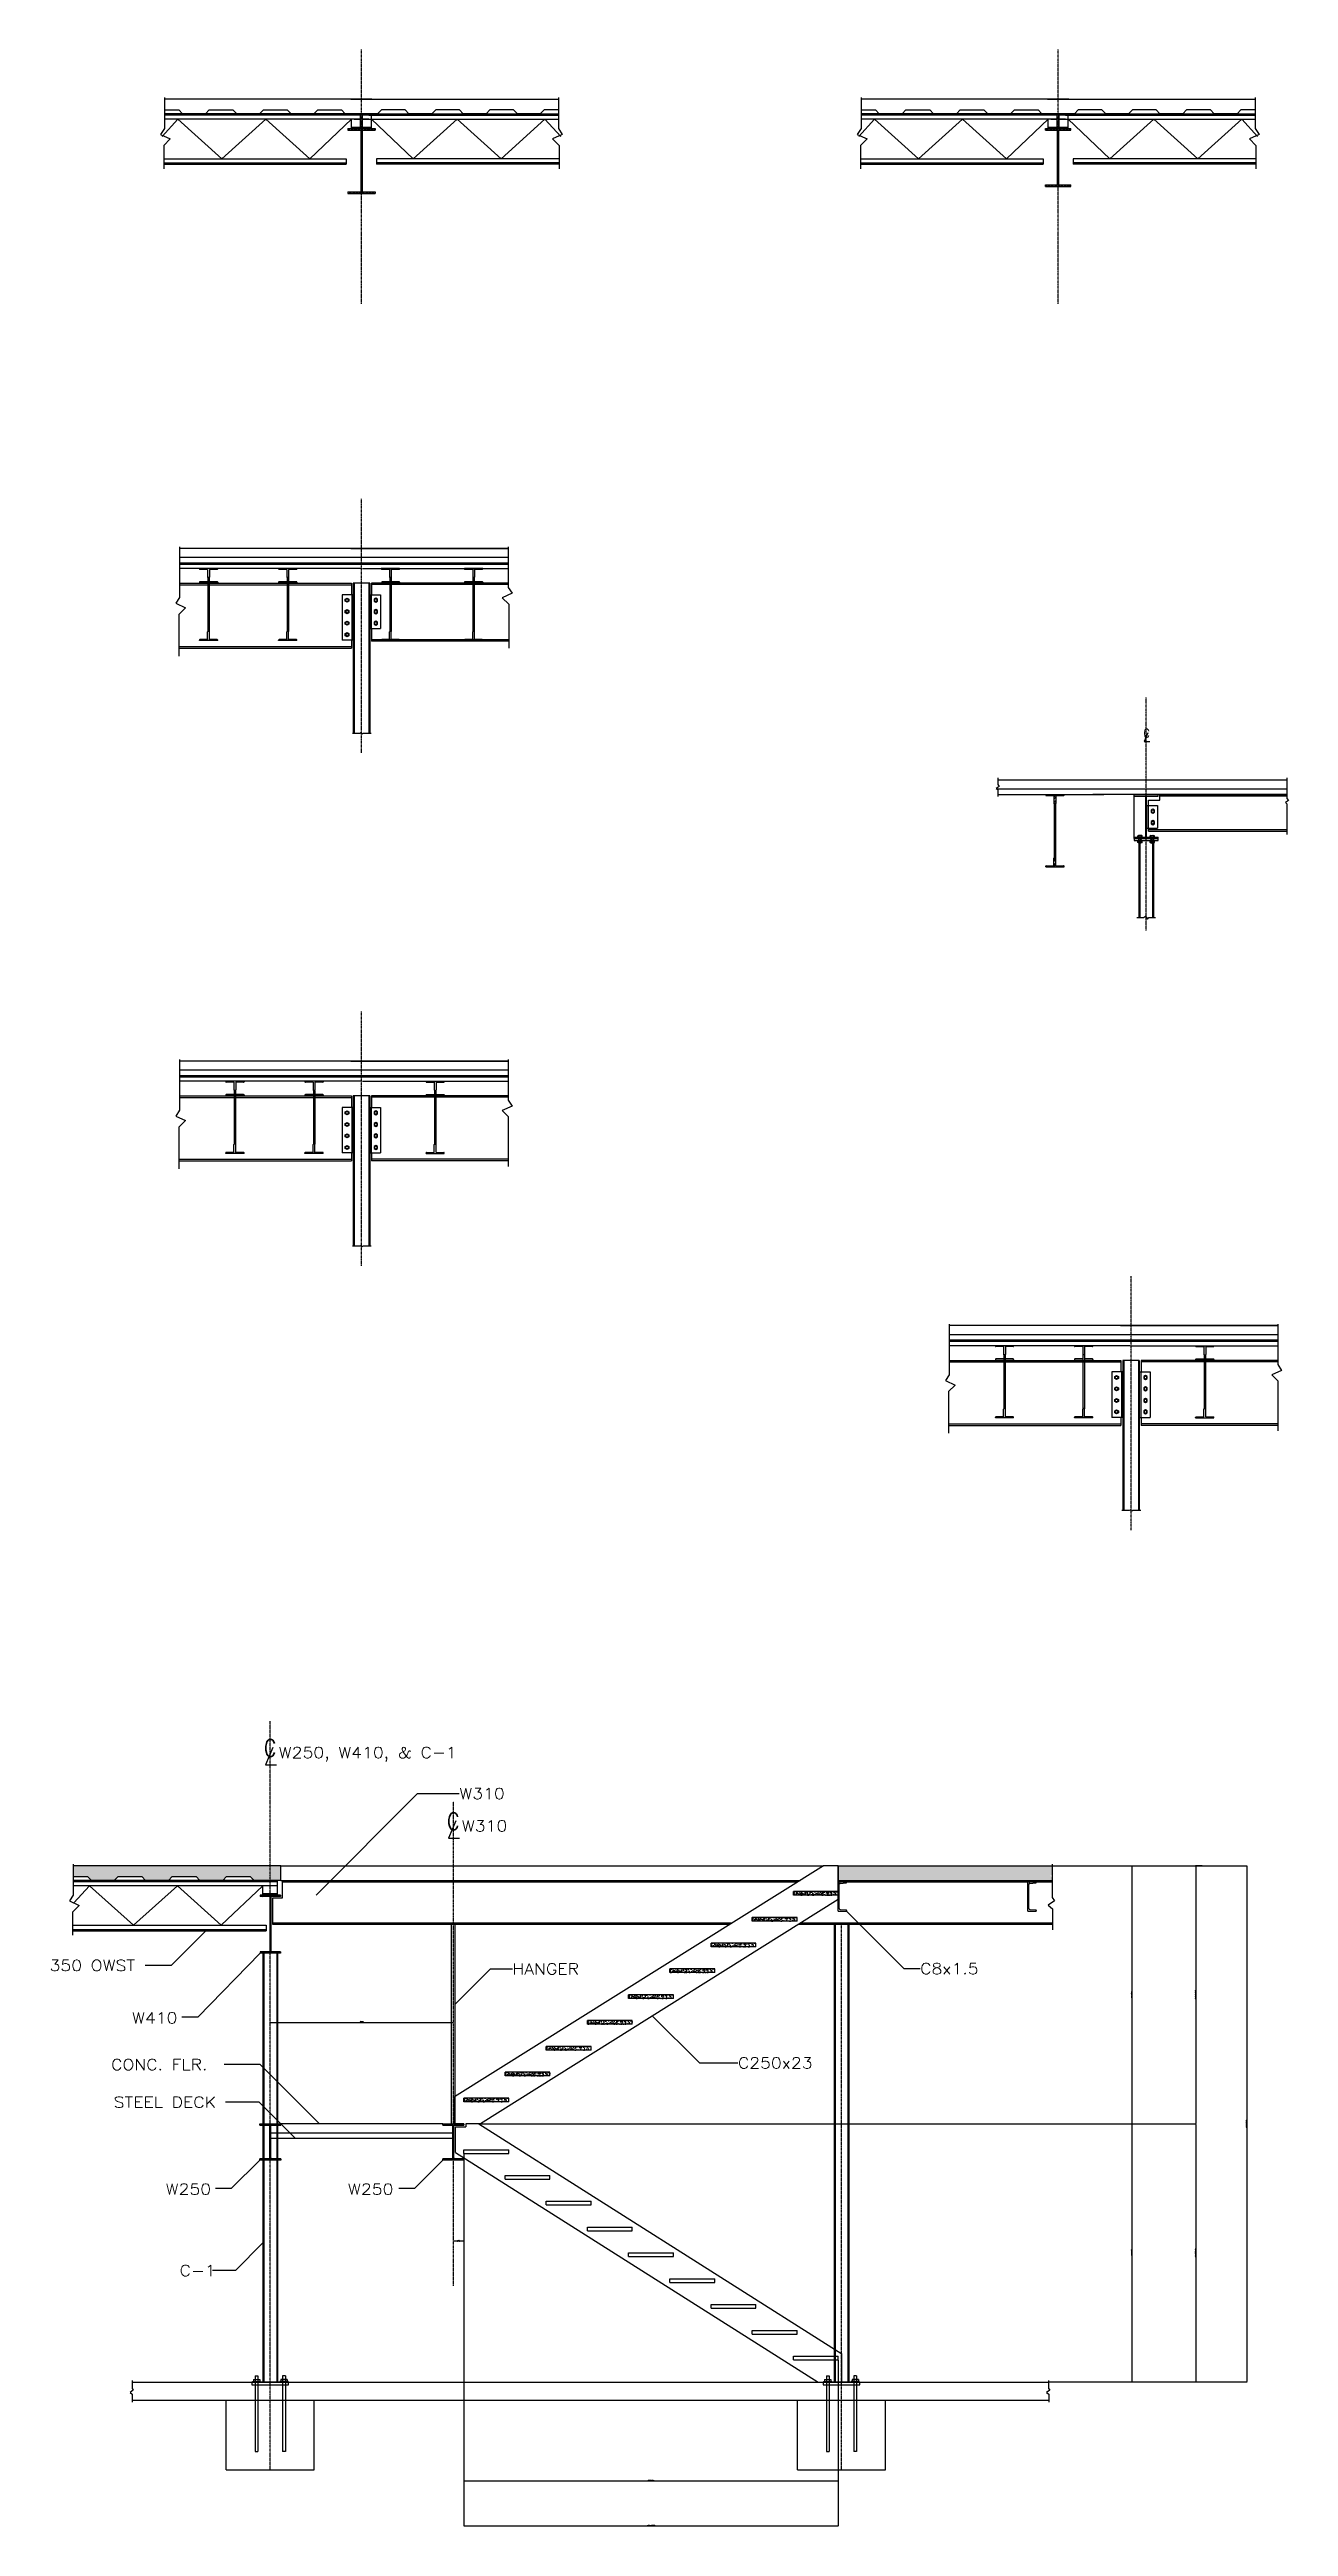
# Model space of a CAD drawing. Header units: millimetres. Extents: x -83614 to 248318, y 36678 to 90681.
# Drawn here: x 207651 to 216246, y 73278 to 90459 of the extents above; entities that cross this region are included whole.
import ezdxf

# ---------------------------------------------------------------- set-up
doc = ezdxf.new("R2010")
doc.units = ezdxf.units.MM
doc.linetypes.add('CENTER', pattern=[2, 1.25, -0.25, 0.25, -0.25])
for name, color, linetype in [('Arch_Section_Truss', 45, 'Continuous'), ('C-241-1', 241, 'Continuous'), ('Center', 251, 'CENTER'), ('L1', 1, 'Continuous'), ('LAYER131A', 131, 'Continuous'), ('Section-Stiffener', 2, 'Continuous'), ('Section_Hanger', 150, 'Continuous'), ('Struc_Section_BP', 135, 'Continuous'), ('Struc_Section_Conc', 71, 'Continuous'), ('Struc_Section_Dim', 2, 'Continuous'), ('Struc_Section_MachineBolt', 133, 'Continuous'), ('Struc_Section_StAngle', 2, 'Continuous'), ('Struc_Section_Steel', 11, 'Continuous'), ('Struc_Steel_Beam', 22, 'Continuous'), ('Struc_Steel_Deck', 41, 'Continuous'), ('Struc_Steel_Joist', 21, 'Continuous'), ('TEXT', 4, 'Continuous')]:
    doc.layers.add(name, color=color, linetype=linetype)
doc.styles.add('ROMANS', font='ROMANS.SHX', dxfattribs={"width": 0.8})
doc.styles.add('ROMANS-115', font='romans.shx', dxfattribs={"width": 1.15})
doc.dimstyles.new('48-ROMANS-115', dxfattribs={"dimtxt": 3, "dimasz": 3, "dimexe": 3, "dimexo": 3, "dimgap": 0.0625, "dimtad": 1, "dimdec": 4, "dimzin": 1, "dimdsep": 46, "dimlunit": 4, "dimtxsty": 'ROMANS-115', "dimcen": 0.0625, "dimclrd": 256, "dimclre": 256, "dimclrt": 256, "dimadec": 0, "dimazin": 0, "dimtfac": 1, "dimtdec": 4, "dimtofl": 0, "dimtmove": 0, "dimatfit": 0, "dimfxl": 1, "dimfrac": 2, "dimtolj": 1, "dimtzin": 0, "dimarcsym": 0})
doc.dimstyles.new('Copy of 48-ROMANS-115-BPV', dxfattribs={"dimtxt": 3, "dimasz": 3, "dimexe": 3, "dimexo": 3, "dimgap": 0.0625, "dimtad": 1, "dimdec": 4, "dimzin": 1, "dimdsep": 46, "dimlunit": 4, "dimtxsty": 'ROMANS-115', "dimcen": 0.0625, "dimclrd": 256, "dimclre": 256, "dimclrt": 256, "dimadec": 0, "dimazin": 0, "dimtfac": 1, "dimtdec": 4, "dimtofl": 0, "dimtmove": 0, "dimatfit": 0, "dimfxl": 1, "dimfrac": 2, "dimtolj": 1, "dimtzin": 0, "dimarcsym": 0})

msp = doc.modelspace()

# ---------------------------------------------------------------- texts
at = {"layer": 'Struc_Section_Dim', "ltscale": 2, "style": 'ROMANS-115', "width": 1.15}
for s, p in [('W250, W410, & C-1', (209240.9399, 78608.07689)), ('W310', (210510.98222, 78099.37145))]:
    msp.add_text(s, height=76.2, dxfattribs=at).set_placement(p)
at = {"layer": 'Struc_Section_Dim', "ltscale": 2, "char_height": 76.2, "attachment_point": 1, "style": 'ROMANS-115'}
for s, insert in [('W310', (210493.94903, 78399.74323)), ('\\A1;350 OWST', (207651.17173, 77207.48194)), ('\\A1;HANGER', (210862.54935, 77183.38894)), ('\\A1;C8x1.5', (213690.58708, 77185.31453)), ('W410', (208223.13036, 76843.49288)), ('CONC. FLR.', (208077.89807, 76519.51032)), ('\\A1;C250x23', (212426.29328, 76530.96963)), ('STEEL DECK', (208096.27279, 76258.82709)), ('W250', (208456.41921, 75655.33983)), ('W250', (209720.97246, 75655.33983)), ('\\A1;C-1', (208553.13017, 75090.84083))]:
    msp.add_mtext(s, dxfattribs=dict(at, insert=insert))

# ---------------------------------------------------------------- blocks, each defined once
blk = doc.blocks.new('*D67')
at = {"layer": 'Defpoints', "color": 0, "ltscale": 2}
for p in [(214607, 77861), (214582, 74280), (215957, 74280)]:
    blk.add_point(p, dxfattribs=at)
at = {"layer": 'Struc_Section_Dim', "lineweight": -2, "ltscale": 2}
for p, q in [((214610, 77861), (215960, 77861)), ((215957, 77858), (215957, 74283)), ((214585, 74280), (215960, 74280))]:
    blk.add_line(p, q, dxfattribs=at)
at = {"layer": 'Struc_Section_Dim', "ltscale": 2}
for points in [[(215957, 77858), (215958, 77858), (215957, 77861)], [(215957, 74283), (215958, 74283), (215957, 74280)]]:
    blk.add_solid(points, dxfattribs=at)
at = {"layer": 'Struc_Section_Dim', "ltscale": 2, "insert": (215955, 76070), "char_height": 3, "attachment_point": 5, "rotation": 90, "style": 'ROMANS-115'}
blk.add_mtext('\\A1;298\'-5 3/8" [90968]', dxfattribs=at)
blk = doc.blocks.new('*D68')
at = {"layer": 'Defpoints', "color": 0, "ltscale": 2}
for p in [(215649, 77861), (210641, 76070), (215603, 76070)]:
    blk.add_point(p, dxfattribs=at)
at = {"layer": 'Struc_Section_Dim', "lineweight": -2, "ltscale": 2}
for p, q in [((215646, 77861), (215600, 77861)), ((215603, 77858), (215603, 76073)), ((210644, 76070), (215606, 76070))]:
    blk.add_line(p, q, dxfattribs=at)
at = {"layer": 'Struc_Section_Dim', "ltscale": 2}
for points in [[(215602, 77858), (215603, 77858), (215603, 77861)], [(215602, 76073), (215603, 76073), (215603, 76070)]]:
    blk.add_solid(points, dxfattribs=at)
at = {"layer": 'Struc_Section_Dim', "ltscale": 2, "insert": (215601, 76966), "char_height": 3, "attachment_point": 5, "rotation": 90, "style": 'ROMANS-115'}
blk.add_mtext('\\A1;149\'-2 11/16" [45484]', dxfattribs=at)
blk = doc.blocks.new('*D69')
at = {"layer": 'Defpoints', "color": 0, "ltscale": 2}
for p in [(210641, 76070), (215603, 74280), (215603, 74280)]:
    blk.add_point(p, dxfattribs=at)
at = {"layer": 'Struc_Section_Dim', "lineweight": -2, "ltscale": 2}
for p, q in [((210644, 76070), (215606, 76070)), ((215603, 76067), (215603, 74283))]:
    blk.add_line(p, q, dxfattribs=at)
at = {"layer": 'Struc_Section_Dim', "ltscale": 2}
for points in [[(215602, 76067), (215603, 76067), (215603, 76070)], [(215602, 74283), (215603, 74283), (215603, 74280)]]:
    blk.add_solid(points, dxfattribs=at)
at = {"layer": 'Struc_Section_Dim', "ltscale": 2, "insert": (215601, 75175), "char_height": 3, "attachment_point": 5, "rotation": 90, "style": 'ROMANS-115'}
blk.add_mtext('\\A1;149\'-2 11/16" [45484]', dxfattribs=at)
blk = doc.blocks.new('*D70')
at = {"layer": 'Defpoints', "color": 0, "ltscale": 2}
for p in [(215113, 77861), (215113, 76070), (215160, 76070)]:
    blk.add_point(p, dxfattribs=at)
at = {"layer": 'Struc_Section_Dim', "lineweight": -2, "ltscale": 2}
for p, q in [((215116, 77861), (215163, 77861)), ((215160, 77858), (215160, 76073)), ((215116, 76070), (215163, 76070))]:
    blk.add_line(p, q, dxfattribs=at)
at = {"layer": 'Struc_Section_Dim', "ltscale": 2}
for points in [[(215159, 77858), (215160, 77858), (215160, 77861)], [(215159, 76073), (215160, 76073), (215160, 76070)]]:
    blk.add_solid(points, dxfattribs=at)
at = {"layer": 'Struc_Section_Dim', "ltscale": 2, "insert": (215158, 76966), "char_height": 3, "attachment_point": 5, "rotation": 90, "style": 'ROMANS-115'}
blk.add_mtext('\\A1;10R @ 7.09"[180] ', dxfattribs=at)
blk = doc.blocks.new('*D71')
at = {"layer": 'Defpoints', "color": 0, "ltscale": 2}
for p in [(215113, 76070), (215113, 74280), (215160, 74280)]:
    blk.add_point(p, dxfattribs=at)
at = {"layer": 'Struc_Section_Dim', "lineweight": -2, "ltscale": 2}
for p, q in [((215116, 76070), (215163, 76070)), ((215160, 76067), (215160, 74283)), ((215116, 74280), (215163, 74280))]:
    blk.add_line(p, q, dxfattribs=at)
at = {"layer": 'Struc_Section_Dim', "ltscale": 2}
for points in [[(215159, 76067), (215160, 76067), (215160, 76070)], [(215159, 74283), (215160, 74283), (215160, 74280)]]:
    blk.add_solid(points, dxfattribs=at)
at = {"layer": 'Struc_Section_Dim', "ltscale": 2, "insert": (215158, 75175), "char_height": 3, "attachment_point": 5, "rotation": 90, "style": 'ROMANS-115'}
blk.add_mtext('\\A1;10R @ 7.09"[180] ', dxfattribs=at)
blk = doc.blocks.new('*D72')
at = {"layer": 'Defpoints', "color": 0, "ltscale": 2}
for p in [(210525, 75866), (213123, 73620), (213123, 73594)]:
    blk.add_point(p, dxfattribs=at)
at = {"layer": 'Struc_Section_Dim', "lineweight": -2, "ltscale": 2}
for p, q in [((210528, 73594), (213120, 73594)), ((213123, 73617), (213123, 73591))]:
    blk.add_line(p, q, dxfattribs=at)
at = {"layer": 'Struc_Section_Dim', "ltscale": 2}
for points in [[(210528, 73594), (210528, 73593), (210525, 73594)], [(213120, 73594), (213120, 73593), (213123, 73594)]]:
    blk.add_solid(points, dxfattribs=at)
at = {"layer": 'Struc_Section_Dim', "ltscale": 2, "insert": (211824, 73597), "char_height": 3, "attachment_point": 5, "style": 'ROMANS-115'}
blk.add_mtext('\\A1;\\A1;9T @ 11-{\\H0.7x;\\S1/4;}"[286]', dxfattribs=at)
blk = doc.blocks.new('*D73')
at = {"layer": 'Defpoints', "color": 0, "ltscale": 2}
for p in [(210525, 75866), (213123, 74433), (213123, 73282)]:
    blk.add_point(p, dxfattribs=at)
at = {"layer": 'Struc_Section_Dim', "lineweight": -2, "ltscale": 2}
for p, q in [((210525, 75863), (210525, 73279)), ((213123, 74430), (213123, 73279)), ((210528, 73282), (213120, 73282))]:
    blk.add_line(p, q, dxfattribs=at)
at = {"layer": 'Struc_Section_Dim', "ltscale": 2}
for points in [[(210528, 73283), (210528, 73282), (210525, 73282)], [(213120, 73283), (213120, 73282), (213123, 73282)]]:
    blk.add_solid(points, dxfattribs=at)
at = {"layer": 'Struc_Section_Dim', "ltscale": 2, "insert": (211824, 73285), "char_height": 3, "attachment_point": 5, "style": 'ROMANS-115'}
blk.add_mtext('\\A1;216\'-5 1/8" [65968]', dxfattribs=at)
blk = doc.blocks.new('CLMARK')
at = {"layer": 'TEXT'}
for p, q in [((1.5, 4.6), (-3.6, -7.6)), ((-3.6, -7.6), (4.1, -7.6))]:
    blk.add_line(p, q, dxfattribs=at)
at = {"layer": 'TEXT', "style": 'ROMANS', "width": 0.8}
blk.add_text('C', height=12, dxfattribs=at).set_placement((-4.6, -1.9))
blk = doc.blocks.new('Hex Nut - 10 mm side')
at = {"color": 0, "linetype": 'Continuous'}
for p, q in [((-9, -7), (-9, 7)), ((-1, 9), (-8, 9)), ((-1, 5), (-8, 5)), ((0, -7), (0, 7)), ((-1, -5), (-8, -5)), ((-1, -9), (-8, -9))]:
    blk.add_line(p, q, dxfattribs=at)
for centre, radius, start, end in [((-5, 7), 4.19, 147.1328, 212.8672), ((7, 0), 15.7, 163.2214, 196.7786), ((-4, 7), 4.19, 327.1328, 32.8672), ((-16, 0), 15.7, 343.2214, 16.7787), ((-5, -7), 4.19, 147.1328, 212.8672), ((-4, -7), 4.19, 327.1328, 32.8672)]:
    blk.add_arc(centre, radius, start, end, dxfattribs=at)
blk = doc.blocks.new('*D87')
at = {"layer": 'Defpoints', "color": 0, "ltscale": 2}
for p in [(209182, 76742), (210452, 76774), (210452, 76742)]:
    blk.add_point(p, dxfattribs=at)
at = {"layer": 'Section-Stiffener', "lineweight": -2, "ltscale": 2}
blk.add_line((209185, 76774), (210449, 76774), dxfattribs=at)
at = {"layer": 'Section-Stiffener', "ltscale": 2}
for points in [[(209185, 76774), (209185, 76773), (209182, 76774)], [(210449, 76774), (210449, 76773), (210452, 76774)]]:
    blk.add_solid(points, dxfattribs=at)
at = {"layer": 'Section-Stiffener', "ltscale": 2, "char_height": 3, "attachment_point": 5, "style": 'ROMANS-115'}
for s, insert in [('\\A1;105\'-10"', (209817, 76780)), ('\\A1;[32258]', (209817, 76775))]:
    blk.add_mtext(s, dxfattribs=dict(at, insert=insert))
blk = doc.blocks.new('*D97')
at = {"layer": 'Defpoints', "color": 0, "ltscale": 2}
for p in [(210452, 75314), (210452, 75256), (210525, 75314)]:
    blk.add_point(p, dxfattribs=at)
at = {"layer": 'Struc_Section_Dim', "lineweight": -2, "ltscale": 2}
blk.add_line((210522, 75256), (210455, 75256), dxfattribs=at)
at = {"layer": 'Struc_Section_Dim', "ltscale": 2}
for points in [[(210455, 75256), (210455, 75255), (210452, 75256)], [(210522, 75256), (210522, 75255), (210525, 75256)]]:
    blk.add_solid(points, dxfattribs=at)
at = {"layer": 'Struc_Section_Dim', "ltscale": 2, "char_height": 3, "attachment_point": 5, "style": 'ROMANS-115'}
for s, insert in [('\\A1;[1855]', (210489, 75257)), ('\\A1;6\'-1"', (210489, 75262))]:
    blk.add_mtext(s, dxfattribs=dict(at, insert=insert))
blk = doc.blocks.new('W16x36[410x54]')
at = {"layer": 'Struc_Steel_Beam'}
h = blk.add_hatch(dxfattribs=at)
h.set_pattern_fill('STEEL', color=131, scale=5, style=0)
h.set_pattern_definition([(45, (-8446.539, -3506.6738), (-0.44194174, 0.44194174), []), (45, (-8446.539, -3506.3613), (-0.44194174, 0.44194174), [])])
h.paths.add_polyline_path([(-0.15625, 0.4375), (-3.5, 0.4375), (-3.5, 0), (3.5, 0), (3.5, 0.4375), (0.15625, 0.4375), (0.15625, 15.4375), (3.5, 15.4375), (3.5, 15.875), (-3.5, 15.875), (-3.5, 15.4375), (-0.15625, 15.4375)])
for p, q in [((-3.5, 15.875), (3.5, 15.875)), ((-3.5, 15.4375), (-3.5, 15.875)), ((-3.5, 15.4375), (-0.15625, 15.4375)), ((-0.15625, 0.4375), (-0.15625, 15.4375)), ((0.15625, 0.4375), (0.15625, 15.4375)), ((0.15625, 15.4375), (3.5, 15.4375)), ((3.5, 15.4375), (3.5, 15.875)), ((-3.5, 0.4375), (-0.15625, 0.4375)), ((-3.5, 0), (-3.5, 0.4375)), ((-3.5, 0), (3.5, 0)), ((0.15625, 0.4375), (3.5, 0.4375)), ((3.5, 0), (3.5, 0.4375))]:
    blk.add_line(p, q, dxfattribs=at)
blk = doc.blocks.new('W460x61[18x41]')
at = {"layer": 'Struc_Steel_Beam'}
h = blk.add_hatch(dxfattribs=at)
h.set_pattern_fill('STEEL', color=131, scale=5, style=0)
h.set_pattern_definition([(45, (-8305.6723, -3479.1373), (-0.44194174, 0.44194174), []), (45, (-8305.6723, -3478.8248), (-0.44194174, 0.44194174), [])])
h.paths.add_polyline_path([(-0.15625, 17.3125), (-0.15625, 0.4375), (-3.75, 0.4375), (-3.75, 0), (3.75, 0), (3.75, 0.4375), (0.15625, 0.4375), (0.15625, 17.3125), (3.75, 17.3125), (3.75, 17.75), (-3.75, 17.75), (-3.75, 17.3125)])
for p, q in [((-3.75, 17.75), (3.75, 17.75)), ((-3.75, 17.75), (-3.75, 17.3125)), ((-3.75, 17.3125), (-0.15625, 17.3125)), ((-0.15625, 17.3125), (-0.15625, 0.4375)), ((0.15625, 17.3125), (0.15625, 0.4375)), ((0.15625, 17.3125), (3.75, 17.3125)), ((3.75, 17.75), (3.75, 17.3125)), ((-3.75, 0.4375), (-0.15625, 0.4375)), ((-3.75, 0.4375), (-3.75, 0)), ((-3.75, 0), (3.75, 0)), ((0.15625, 0.4375), (3.75, 0.4375)), ((3.75, 0.4375), (3.75, 0))]:
    blk.add_line(p, q, dxfattribs=at)
blk = doc.blocks.new('outstandingconn2')
at = {"layer": 'Struc_Section_MachineBolt', "ltscale": 2}
for points in [[(-1.2, 7.5), (-1.69, 7.22), (-2.18, 7.5), (-2.18, 8.06), (-1.69, 8.34), (-1.2, 8.06)], [(-1.2, 4.36), (-1.69, 4.08), (-2.18, 4.36), (-2.18, 4.92), (-1.69, 5.2), (-1.2, 4.92)], [(-1.2, 1.22), (-1.69, 0.94), (-2.18, 1.22), (-2.18, 1.78), (-1.69, 2.06), (-1.2, 1.78)]]:
    blk.add_lwpolyline(points, close=True, dxfattribs=at)
for centre in [(-1.69, 7.78), (-1.69, 4.64), (-1.69, 1.5)]:
    blk.add_circle(centre, 0.375, dxfattribs=at)
at = {"layer": 'Struc_Section_Steel', "color": 131, "ltscale": 2}
for p, q in [((-3, 9.28), (-3, 0)), ((0, 9.28), (-3, 9.28)), ((-0.38, 9.28), (-0.38, 0)), ((0, 9.28), (0, 0)), ((0, 0), (-3, 0))]:
    blk.add_line(p, q, dxfattribs=at)
blk = doc.blocks.new('outstandingconn4')
at = {"layer": 'Struc_Section_MachineBolt', "ltscale": 2}
for points in [[(-1.2, -1.78), (-1.69, -2.06), (-2.18, -1.78), (-2.18, -1.22), (-1.69, -0.94), (-1.2, -1.22)], [(-1.2, -4.92), (-1.69, -5.2), (-2.18, -4.92), (-2.18, -4.36), (-1.69, -4.08), (-1.2, -4.36)], [(-1.2, -8.06), (-1.69, -8.34), (-2.18, -8.06), (-2.18, -7.5), (-1.69, -7.22), (-1.2, -7.5)], [(-1.2, -11.2), (-1.69, -11.48), (-2.18, -11.2), (-2.18, -10.64), (-1.69, -10.36), (-1.2, -10.64)]]:
    blk.add_lwpolyline(points, close=True, dxfattribs=at)
for centre in [(-1.69, -1.5), (-1.69, -4.64), (-1.69, -7.78), (-1.69, -10.92)]:
    blk.add_circle(centre, 0.375, dxfattribs=at)
at = {"layer": 'Struc_Section_Steel', "color": 131, "ltscale": 2}
for p, q in [((-3, 0), (-3, -12.42)), ((0, 0), (-3, 0)), ((-0.38, 0), (-0.38, -12.42)), ((0, 0), (0, -12.42)), ((0, -12.42), (-3, -12.42))]:
    blk.add_line(p, q, dxfattribs=at)
blk = doc.blocks.new('outstandingconn1')
at = {"layer": 'Struc_Section_MachineBolt', "ltscale": 2}
for points in [[(1.2, 4.36), (1.69, 4.08), (2.18, 4.36), (2.18, 4.92), (1.69, 5.2), (1.2, 4.92)], [(1.2, 1.22), (1.69, 0.94), (2.18, 1.22), (2.18, 1.78), (1.69, 2.06), (1.2, 1.78)]]:
    blk.add_lwpolyline(points, close=True, dxfattribs=at)
for centre in [(1.69, 4.64), (1.69, 1.5)]:
    blk.add_circle(centre, 0.375, dxfattribs=at)
at = {"layer": 'Struc_Section_Steel', "color": 131, "ltscale": 2}
for p, q in [((0, 6.14), (3, 6.14)), ((0, 6.14), (0, 0)), ((0, 0), (3, 0)), ((0.38, 6.14), (0.38, 0)), ((3, 6.14), (3, 0))]:
    blk.add_line(p, q, dxfattribs=at)

# ---------------------------------------------------------------- dimensions: what is measured, and where the dimension line sits
at = {"layer": 'Section-Stiffener', "ltscale": 2}
dim = msp.add_linear_dim(base=(210452.43327, 76773.58781), p1=(209182.43327, 76741.65973), p2=(210452.43327, 76741.65973), dimstyle='Copy of 48-ROMANS-115-BPV', override={"dimpost": '\\X', "dimse1": 1, "dimse2": 1}, dxfattribs=at)
dim.commit()
dim.dimension.update_dxf_attribs({"geometry": '*D87', "text_midpoint": (209817.43327, 76777.78424)})
at = {"layer": 'Struc_Section_Dim', "ltscale": 2}
for base, p1, p2, picture, middle in [((215602.97637, 76070.27072), (215649.2823, 77860.97072), (210640.54515, 76070.27072), '*D68', (215600.62815, 76965.62072)), ((215957.3726, 74279.57072), (214606.92271, 77860.97072), (214581.52271, 74279.57072), '*D67', (215955.02439, 76070.27072)), ((215602.97637, 74279.57072), (210640.54515, 76070.27072), (215602.97637, 74279.57072), '*D69', (215600.62815, 75174.92072))]:
    dim = msp.add_linear_dim(base=base, p1=p1, p2=p2, angle=90, dimstyle='48-ROMANS-115', dxfattribs=at)
    dim.commit()
    dim.dimension.update_dxf_attribs({"geometry": picture, "text_midpoint": middle})
for base, p1, p2, picture, middle in [((215159.9496, 76070.27072), (215112.9812, 77860.97072), (215112.9812, 76070.27072), '*D70', (215157.60139, 76965.62072)), ((215159.9496, 74279.57072), (215112.9812, 76070.27072), (215112.9812, 74279.57072), '*D71', (215157.60139, 75174.92072))]:
    dim = msp.add_linear_dim(base=base, p1=p1, p2=p2, angle=90, text='10R @ 7.09"[180] ', dimstyle='48-ROMANS-115', dxfattribs=at)
    dim.commit()
    dim.dimension.update_dxf_attribs({"geometry": picture, "text_midpoint": middle})
dim = msp.add_linear_dim(base=(213122.60827, 73593.83572), p1=(210525.45827, 75865.80072), p2=(213122.60827, 73619.53819), text='\\A1;9T @ 11-{\\H0.7x;\\S1/4;}"[286]', dimstyle='48-ROMANS-115', override={"dimse1": 1}, dxfattribs=at)
dim.commit()
dim.dimension.update_dxf_attribs({"geometry": '*D72', "text_midpoint": (211824.03327, 73596.84822)})
dim = msp.add_linear_dim(base=(213122.60827, 73282.22855), p1=(210525.45827, 75865.80072), p2=(213122.60827, 74433.24072), dimstyle='48-ROMANS-115', dxfattribs=at)
dim.commit()
dim.dimension.update_dxf_attribs({"geometry": '*D73', "text_midpoint": (211824.03327, 73284.57676)})
dim = msp.add_linear_dim(base=(210452.43327, 75255.62091), p1=(210525.45827, 75314.13892), p2=(210452.43327, 75314.13892), dimstyle='Copy of 48-ROMANS-115-BPV', override={"dimpost": '\\X', "dimse1": 1, "dimse2": 1}, dxfattribs=at)
dim.commit()
dim.dimension.update_dxf_attribs({"geometry": '*D97', "text_midpoint": (210488.94577, 75259.81734)})

# ---------------------------------------------------------------- hatches: boundary and pattern name
at = {"layer": 'LAYER131A', "ltscale": 2}
h = msp.add_hatch(dxfattribs=at)
h.set_pattern_fill('AR-CONC', color=256, scale=5.08, style=0)
h.set_pattern_definition([(50, (197833.433, 76400.58), (36.436817, -3.18781), [3.81, -41.91]), (355, (197833.433, 76400.58), (-7.04857, 38.21136), [3.048, -33.528]), (100.4514, (197836.47, 76400.316), (29.38828, 35.02353), [3.238, -35.61802]), (46.1842, (197833.433, 76410.74), (54.21585, -8.40837), [5.715, -62.865]), (96.6356, (197837.95, 76410.04), (47.48087, 49.48519), [4.857, -53.42702]), (351.1842, (197833.433, 76410.74), (47.48083, 49.48522), [4.572, -50.292]), (21, (197838.513, 76408.2), (30.32288, -20.45304), [3.81, -41.91]), (326, (197838.513, 76408.2), (12.36042, 36.83762), [3.048, -33.528]), (71.4514, (197841.04, 76406.497), (42.68331, 16.38455), [3.238, -35.61802]), (37.5, (197833.433, 76400.581), (0.617721, 16.911008), [0, -33.1216, 0, -34.036, 0, -33.655]), (7.5, (197833.433, 76400.581), (13.363933, 20.036115), [0, -19.4056, 0, -32.3596, 0, -12.827]), (327.5, (197822.105, 76400.581), (27.11818, -1.145787), [0, -12.7, 0, -39.624, 0, -52.578]), (317.5, (197817.025, 76400.581), (29.625857, 5.085333), [0, -16.51, 0, -26.3144, 0, -37.338])])
h.paths.add_polyline_path([(214606.92271, 77860.97072), (213122.60827, 77860.97072), (213122.60827, 77759.37072), (214607.91141, 77759.37072), (214607.91141, 77777.55451), (214593.08105, 77790.39246), (214614.83225, 77806.193), (214606.92271, 77817.05589)])
h = msp.add_hatch(dxfattribs=at)
h.set_pattern_fill('AR-CONC', color=256, scale=5.08, style=0)
h.set_pattern_definition([(50, (203287.32, 77833.14), (36.43682, -3.18781), [3.81, -41.91]), (355, (203287.32, 77833.14), (-7.04857, 38.21136), [3.048, -33.528]), (100.4514, (203290.357, 77832.876), (29.38828, 35.02353), [3.238, -35.61802]), (46.1842, (203287.32, 77843.3), (54.21585, -8.40837), [5.715, -62.865]), (96.6356, (203291.84, 77842.6), (47.48087, 49.4852), [4.857, -53.42702]), (351.1842, (203287.32, 77843.3), (47.48083, 49.48522), [4.572, -50.292]), (21, (203292.4, 77840.76), (30.32288, -20.45304), [3.81, -41.91]), (326, (203292.4, 77840.76), (12.36042, 36.83762), [3.048, -33.528]), (71.4514, (203294.927, 77839.057), (42.68331, 16.38455), [3.238, -35.61802]), (37.5, (203287.32, 77833.141), (0.61772, 16.911008), [0, -33.1216, 0, -34.036, 0, -33.655]), (7.5, (203287.32, 77833.141), (13.363933, 20.036115), [0, -19.4056, 0, -32.3596, 0, -12.827]), (327.5, (203275.992, 77833.141), (27.11818, -1.145787), [0, -12.7, 0, -39.624, 0, -52.578]), (317.5, (203270.912, 77833.141), (29.62586, 5.085333), [0, -16.51, 0, -26.3144, 0, -37.338])])
h.paths.add_polyline_path([(213122.60827, 77681.90072), (212811.45827, 77681.90072), (212811.45827, 77656.50072), (213122.60827, 77656.50072)])
h = msp.add_hatch(dxfattribs=at)
h.set_pattern_fill('AR-CONC', color=256, scale=5.08, style=0)
h.set_pattern_definition([(50, (203001.57, 77654.07), (36.43682, -3.18781), [3.81, -41.91]), (355, (203001.57, 77654.07), (-7.04857, 38.21136), [3.048, -33.528]), (100.4514, (203004.607, 77653.806), (29.38828, 35.02353), [3.238, -35.61802]), (46.1842, (203001.57, 77664.23), (54.21585, -8.40837), [5.715, -62.865]), (96.6356, (203006.09, 77663.53), (47.48087, 49.4852), [4.857, -53.42702]), (351.1842, (203001.57, 77664.23), (47.48083, 49.48522), [4.572, -50.292]), (21, (203006.65, 77661.69), (30.32288, -20.45304), [3.81, -41.91]), (326, (203006.65, 77661.69), (12.36042, 36.83762), [3.048, -33.528]), (71.4514, (203009.177, 77659.987), (42.68331, 16.38455), [3.238, -35.61802]), (37.5, (203001.57, 77654.071), (0.61772, 16.911008), [0, -33.1216, 0, -34.036, 0, -33.655]), (7.5, (203001.57, 77654.071), (13.363933, 20.036115), [0, -19.4056, 0, -32.3596, 0, -12.827]), (327.5, (202990.242, 77654.071), (27.11818, -1.145787), [0, -12.7, 0, -39.624, 0, -52.578]), (317.5, (202985.162, 77654.071), (29.62586, 5.085333), [0, -16.51, 0, -26.3144, 0, -37.338])])
h.paths.add_polyline_path([(212836.85827, 77502.83072), (212525.70827, 77502.83072), (212525.70827, 77477.43072), (212836.85827, 77477.43072)])
h = msp.add_hatch(dxfattribs=at)
h.set_pattern_fill('AR-CONC', color=256, scale=5.08, style=0)
h.set_pattern_definition([(50, (202715.82, 77475), (36.43682, -3.18781), [3.81, -41.91]), (355, (202715.82, 77475), (-7.04857, 38.21136), [3.048, -33.528]), (100.4514, (202718.857, 77474.736), (29.38828, 35.02353), [3.238, -35.61802]), (46.1842, (202715.82, 77485.16), (54.21585, -8.40837), [5.715, -62.865]), (96.6356, (202720.34, 77484.46), (47.48087, 49.4852), [4.857, -53.42702]), (351.1842, (202715.82, 77485.16), (47.48083, 49.48522), [4.572, -50.292]), (21, (202720.9, 77482.62), (30.32288, -20.45304), [3.81, -41.91]), (326, (202720.9, 77482.62), (12.36042, 36.83762), [3.048, -33.528]), (71.4514, (202723.427, 77480.917), (42.68331, 16.38455), [3.238, -35.61802]), (37.5, (202715.82, 77475.001), (0.61772, 16.911008), [0, -33.1216, 0, -34.036, 0, -33.655]), (7.5, (202715.82, 77475.001), (13.363933, 20.036115), [0, -19.4056, 0, -32.3596, 0, -12.827]), (327.5, (202704.492, 77475.001), (27.11818, -1.145787), [0, -12.7, 0, -39.624, 0, -52.578]), (317.5, (202699.412, 77475.001), (29.62586, 5.085333), [0, -16.51, 0, -26.3144, 0, -37.338])])
h.paths.add_polyline_path([(212551.10827, 77323.76072), (212239.95827, 77323.76072), (212239.95827, 77298.36072), (212551.10827, 77298.36072)])
h = msp.add_hatch(dxfattribs=at)
h.set_pattern_fill('AR-CONC', color=256, scale=5.08, style=0)
h.set_pattern_definition([(50, (202430.07, 77295.93), (36.43682, -3.18781), [3.81, -41.91]), (355, (202430.07, 77295.93), (-7.04857, 38.21136), [3.048, -33.528]), (100.4514, (202433.107, 77295.666), (29.38828, 35.02353), [3.238, -35.61802]), (46.1842, (202430.07, 77306.09), (54.21585, -8.40837), [5.715, -62.865]), (96.6356, (202434.59, 77305.39), (47.48087, 49.4852), [4.857, -53.42702]), (351.1842, (202430.07, 77306.09), (47.48083, 49.48522), [4.572, -50.292]), (21, (202435.15, 77303.55), (30.32288, -20.45304), [3.81, -41.91]), (326, (202435.15, 77303.55), (12.36042, 36.83762), [3.048, -33.528]), (71.4514, (202437.677, 77301.847), (42.68331, 16.38455), [3.238, -35.61802]), (37.5, (202430.07, 77295.931), (0.61772, 16.911008), [0, -33.1216, 0, -34.036, 0, -33.655]), (7.5, (202430.07, 77295.931), (13.363933, 20.036115), [0, -19.4056, 0, -32.3596, 0, -12.827]), (327.5, (202418.742, 77295.931), (27.11818, -1.145787), [0, -12.7, 0, -39.624, 0, -52.578]), (317.5, (202413.662, 77295.931), (29.62586, 5.085333), [0, -16.51, 0, -26.3144, 0, -37.338])])
h.paths.add_polyline_path([(212265.35827, 77144.69072), (211954.20827, 77144.69072), (211954.20827, 77119.29072), (212265.35827, 77119.29072)])
h = msp.add_hatch(dxfattribs=at)
h.set_pattern_fill('AR-CONC', color=256, scale=5.08, style=0)
h.set_pattern_definition([(50, (202144.32, 77116.86), (36.43682, -3.18781), [3.81, -41.91]), (355, (202144.32, 77116.86), (-7.04857, 38.21136), [3.048, -33.528]), (100.4514, (202147.357, 77116.596), (29.38828, 35.02353), [3.238, -35.61802]), (46.1842, (202144.32, 77127.02), (54.21585, -8.40837), [5.715, -62.865]), (96.6356, (202148.84, 77126.32), (47.48087, 49.4852), [4.857, -53.42702]), (351.1842, (202144.32, 77127.02), (47.48083, 49.48522), [4.572, -50.292]), (21, (202149.4, 77124.48), (30.32288, -20.45304), [3.81, -41.91]), (326, (202149.4, 77124.48), (12.36042, 36.83762), [3.048, -33.528]), (71.4514, (202151.927, 77122.777), (42.68331, 16.38455), [3.238, -35.61802]), (37.5, (202144.32, 77116.861), (0.61772, 16.911008), [0, -33.1216, 0, -34.036, 0, -33.655]), (7.5, (202144.32, 77116.861), (13.363933, 20.036115), [0, -19.4056, 0, -32.3596, 0, -12.827]), (327.5, (202132.992, 77116.861), (27.11818, -1.145787), [0, -12.7, 0, -39.624, 0, -52.578]), (317.5, (202127.912, 77116.861), (29.62586, 5.085333), [0, -16.51, 0, -26.3144, 0, -37.338])])
h.paths.add_polyline_path([(211979.60827, 76965.62072), (211668.45827, 76965.62072), (211668.45827, 76940.22072), (211979.60827, 76940.22072)])
h = msp.add_hatch(dxfattribs=at)
h.set_pattern_fill('AR-CONC', color=256, scale=5.08, style=0)
h.set_pattern_definition([(50, (201858.57, 76937.79), (36.43682, -3.18781), [3.81, -41.91]), (355, (201858.57, 76937.79), (-7.04857, 38.21136), [3.048, -33.528]), (100.4514, (201861.607, 76937.526), (29.38828, 35.02353), [3.238, -35.61802]), (46.1842, (201858.57, 76947.95), (54.21585, -8.40837), [5.715, -62.865]), (96.6356, (201863.09, 76947.25), (47.48087, 49.4852), [4.857, -53.42702]), (351.1842, (201858.57, 76947.95), (47.48083, 49.48522), [4.572, -50.292]), (21, (201863.65, 76945.41), (30.32288, -20.45304), [3.81, -41.91]), (326, (201863.65, 76945.41), (12.36042, 36.83762), [3.048, -33.528]), (71.4514, (201866.177, 76943.707), (42.68331, 16.38455), [3.238, -35.61802]), (37.5, (201858.57, 76937.791), (0.61772, 16.911008), [0, -33.1216, 0, -34.036, 0, -33.655]), (7.5, (201858.57, 76937.791), (13.363933, 20.036115), [0, -19.4056, 0, -32.3596, 0, -12.827]), (327.5, (201847.242, 76937.791), (27.11818, -1.145787), [0, -12.7, 0, -39.624, 0, -52.578]), (317.5, (201842.162, 76937.791), (29.62586, 5.085333), [0, -16.51, 0, -26.3144, 0, -37.338])])
h.paths.add_polyline_path([(211693.85827, 76786.55072), (211382.70827, 76786.55072), (211382.70827, 76761.15072), (211693.85827, 76761.15072)])
h = msp.add_hatch(dxfattribs=at)
h.set_pattern_fill('AR-CONC', color=256, scale=5.08, style=0)
h.set_pattern_definition([(50, (201572.82, 76758.72), (36.43682, -3.18781), [3.81, -41.91]), (355, (201572.82, 76758.72), (-7.04857, 38.21136), [3.048, -33.528]), (100.4514, (201575.857, 76758.456), (29.38828, 35.02353), [3.238, -35.61802]), (46.1842, (201572.82, 76768.88), (54.21585, -8.40837), [5.715, -62.865]), (96.6356, (201577.34, 76768.18), (47.48087, 49.4852), [4.857, -53.42702]), (351.1842, (201572.82, 76768.88), (47.48083, 49.48522), [4.572, -50.292]), (21, (201577.9, 76766.34), (30.32288, -20.45304), [3.81, -41.91]), (326, (201577.9, 76766.34), (12.36042, 36.83762), [3.048, -33.528]), (71.4514, (201580.427, 76764.637), (42.68331, 16.38455), [3.238, -35.61802]), (37.5, (201572.82, 76758.721), (0.61772, 16.911008), [0, -33.1216, 0, -34.036, 0, -33.655]), (7.5, (201572.82, 76758.721), (13.363933, 20.036115), [0, -19.4056, 0, -32.3596, 0, -12.827]), (327.5, (201561.492, 76758.721), (27.11818, -1.145787), [0, -12.7, 0, -39.624, 0, -52.578]), (317.5, (201556.412, 76758.721), (29.62586, 5.085333), [0, -16.51, 0, -26.3144, 0, -37.338])])
h.paths.add_polyline_path([(211408.10827, 76607.48072), (211096.95827, 76607.48072), (211096.95827, 76582.08072), (211408.10827, 76582.08072)])
h = msp.add_hatch(dxfattribs=at)
h.set_pattern_fill('AR-CONC', color=256, scale=5.08, style=0)
h.set_pattern_definition([(50, (201287.07, 76579.65), (36.43682, -3.18781), [3.81, -41.91]), (355, (201287.07, 76579.65), (-7.04857, 38.21136), [3.048, -33.528]), (100.4514, (201290.107, 76579.386), (29.38828, 35.02353), [3.238, -35.61802]), (46.1842, (201287.07, 76589.81), (54.21585, -8.40837), [5.715, -62.865]), (96.6356, (201291.59, 76589.11), (47.48087, 49.4852), [4.857, -53.42702]), (351.1842, (201287.07, 76589.81), (47.48083, 49.48522), [4.572, -50.292]), (21, (201292.15, 76587.27), (30.32288, -20.45304), [3.81, -41.91]), (326, (201292.15, 76587.27), (12.36042, 36.83762), [3.048, -33.528]), (71.4514, (201294.677, 76585.567), (42.68331, 16.38455), [3.238, -35.61802]), (37.5, (201287.07, 76579.651), (0.61772, 16.911008), [0, -33.1216, 0, -34.036, 0, -33.655]), (7.5, (201287.07, 76579.651), (13.363933, 20.036115), [0, -19.4056, 0, -32.3596, 0, -12.827]), (327.5, (201275.742, 76579.651), (27.11818, -1.145787), [0, -12.7, 0, -39.624, 0, -52.578]), (317.5, (201270.662, 76579.651), (29.62586, 5.085333), [0, -16.51, 0, -26.3144, 0, -37.338])])
h.paths.add_polyline_path([(211122.35827, 76428.41072), (210811.20827, 76428.41072), (210811.20827, 76403.01072), (211122.35827, 76403.01072)])
h = msp.add_hatch(dxfattribs=at)
h.set_pattern_fill('AR-CONC', color=256, scale=5.08, style=0)
h.set_pattern_definition([(50, (201001.32, 76400.58), (36.43682, -3.18781), [3.81, -41.91]), (355, (201001.32, 76400.58), (-7.04857, 38.21136), [3.048, -33.528]), (100.4514, (201004.357, 76400.316), (29.38828, 35.02353), [3.238, -35.61802]), (46.1842, (201001.32, 76410.74), (54.21585, -8.40837), [5.715, -62.865]), (96.6356, (201005.84, 76410.04), (47.48087, 49.4852), [4.857, -53.42702]), (351.1842, (201001.32, 76410.74), (47.48083, 49.48522), [4.572, -50.292]), (21, (201006.4, 76408.2), (30.32288, -20.45304), [3.81, -41.91]), (326, (201006.4, 76408.2), (12.36042, 36.83762), [3.048, -33.528]), (71.4514, (201008.927, 76406.497), (42.68331, 16.38455), [3.238, -35.61802]), (37.5, (201001.32, 76400.581), (0.61772, 16.911008), [0, -33.1216, 0, -34.036, 0, -33.655]), (7.5, (201001.32, 76400.581), (13.363933, 20.036115), [0, -19.4056, 0, -32.3596, 0, -12.827]), (327.5, (200989.992, 76400.581), (27.11818, -1.145787), [0, -12.7, 0, -39.624, 0, -52.578]), (317.5, (200984.912, 76400.581), (29.62586, 5.085333), [0, -16.51, 0, -26.3144, 0, -37.338])])
h.paths.add_polyline_path([(210836.60827, 76249.34072), (210525.45827, 76249.34072), (210525.45827, 76223.94072), (210836.60827, 76223.94072)])
at = {"layer": 'Struc_Section_Dim', "ltscale": 2}
h = msp.add_hatch(dxfattribs=at)
h.set_pattern_fill('AR-CONC', color=256, scale=5.08, style=0)
h.set_pattern_definition([(50, (197830.258, 63534.68), (36.436817, -3.18781), [3.81, -41.91]), (355, (197830.26, 63534.68), (-7.04857, 38.21136), [3.048, -33.528]), (100.4514, (197833.295, 63534.415), (29.388277, 35.02353), [3.238, -35.61802]), (46.1842, (197830.26, 63544.84), (54.21585, -8.40837), [5.715, -62.865]), (96.6356, (197834.776, 63544.14), (47.48087, 49.48519), [4.857, -53.42702]), (351.1842, (197830.26, 63544.84), (47.48083, 49.48522), [4.572, -50.292]), (21, (197835.338, 63542.3), (30.32288, -20.45304), [3.81, -41.91]), (326, (197835.34, 63542.3), (12.36042, 36.83762), [3.048, -33.528]), (71.4514, (197837.865, 63540.596), (42.68331, 16.38455), [3.238, -35.61802]), (37.5, (197830.258, 63534.68), (0.617721, 16.911008), [0, -33.1216, 0, -34.036, 0, -33.655]), (7.5, (197830.258, 63534.68), (13.363933, 20.036115), [0, -19.4056, 0, -32.3596, 0, -12.827]), (327.5, (197818.93, 63534.68), (27.11818, -1.145787), [0, -12.7, 0, -39.624, 0, -52.578]), (317.5, (197813.85, 63534.68), (29.625857, 5.085333), [0, -16.51, 0, -26.3144, 0, -37.338])])
h.paths.add_polyline_path([(209182.43327, 77860.97072), (207816.02909, 77860.97072), (207816.02909, 77785.92248), (207914.95848, 77785.92248), (207941.51024, 77759.37072), (208100.19401, 77759.37072), (208126.74577, 77785.92248), (208291.19598, 77785.92248), (208317.74774, 77759.37072), (208476.43151, 77759.37072), (208502.98327, 77785.92248), (208667.43348, 77785.92248), (208693.98524, 77759.37072), (208852.66901, 77759.37072), (208879.22077, 77785.92248), (209043.67098, 77785.92248), (209070.22274, 77759.37072), (209182.43327, 77759.37072)])
h.paths.add_polyline_path([(209255.45827, 77860.97072), (209182.43327, 77860.97072), (209182.43327, 77759.37072), (209233.23327, 77759.37072), (209255.45827, 77759.37072)])
at = {"layer": 'Struc_Section_Steel', "ltscale": 2}
h = msp.add_hatch(dxfattribs=at)
h.set_pattern_fill('STEEL', color=256, scale=127, style=0)
h.set_pattern_definition([(45, (206518.592, 76483.07), (-11.22532, 11.22532), []), (45, (206518.592, 76491.007), (-11.22532, 11.22532), [])])
h.paths.add_polyline_path([(209255.45827, 76062.33322), (209255.45827, 76070.27072), (209109.40827, 76070.27072), (209109.40827, 76062.33322), (209172.90827, 76062.33322, -0.4142135624), (209179.25827, 76055.98322), (209179.25827, 75833.73322, -0.4142135624), (209172.90827, 75827.38322), (209109.40827, 75827.38322), (209109.40827, 75819.44572), (209255.45827, 75819.44572), (209255.45827, 75827.38322), (209191.95827, 75827.38322, -0.4142135624), (209185.60827, 75833.73322), (209185.60827, 76055.98322, -0.4142135624), (209191.95827, 76062.33322)])
h = msp.add_hatch(dxfattribs=at)
h.set_pattern_fill('STEEL', color=256, scale=127, style=0)
h.set_pattern_definition([(45, (207788.592, 76483.07), (-11.22532, 11.22532), []), (45, (207788.592, 76491.007), (-11.22532, 11.22532), [])])
h.paths.add_polyline_path([(210525.45827, 76062.33322), (210525.45827, 76070.27072), (210379.40827, 76070.27072), (210379.40827, 76062.33322), (210442.90827, 76062.33322, -0.4142135624), (210449.25827, 76055.98322), (210449.25827, 75833.73322, -0.4142135624), (210442.90827, 75827.38322), (210379.40827, 75827.38322), (210379.40827, 75819.44572), (210525.45827, 75819.44572), (210525.45827, 75827.38322), (210461.95827, 75827.38322, -0.4142135624), (210455.60827, 75833.73322), (210455.60827, 76055.98322, -0.4142135624), (210461.95827, 76062.33322)])
at = {"layer": 'Struc_Steel_Beam'}
h = msp.add_hatch(dxfattribs=at)
h.set_pattern_fill('STEEL', color=256, scale=127, style=0)
h.set_pattern_definition([(135, (213244.471, 78063.012), (11.22532, 11.22532), []), (135, (213244.471, 78070.95), (11.22532, 11.22532), [])])
h.paths.add_polyline_path([(209252.28327, 77657.77072), (209252.28327, 77648.24572), (209185.60827, 77648.24572), (209185.60827, 77264.07072), (209252.28327, 77264.07072), (209252.28327, 77254.54572), (209182.43327, 77254.54572), (209182.43327, 77657.77072)])
h.paths.add_polyline_path([(209112.58327, 77648.24572), (209112.58327, 77657.77072), (209182.43327, 77657.77072), (209182.43327, 77254.54572), (209112.58327, 77254.54572), (209112.58327, 77264.07072), (209179.25827, 77264.07072), (209179.25827, 77648.24572)])
at = {"layer": 'TEXT'}
h = msp.add_hatch(dxfattribs=at)
h.set_pattern_fill('STEEL', color=256, scale=203.2, style=0)
h.set_pattern_definition([(45, (63959.118, 62370.69), (-17.9605122, 17.9605122), []), (45, (63959.118, 62383.39), (-17.9605122, 17.9605122), [])])
h.paths.add_polyline_path([(214688.97825, 85287.19524, -0.4142135624), (214685.80325, 85284.02024), (214631.82825, 85284.02024), (214631.82825, 85230.04524, -0.4142135624), (214628.65325, 85226.87024), (214622.30325, 85226.87024, -0.4142135624), (214619.12825, 85230.04524), (214619.12825, 85284.02024), (214565.15325, 85284.02024, -0.4142135624), (214561.97825, 85287.19524), (214561.97825, 85290.37024), (214688.97825, 85290.37024)])
h.paths.add_polyline_path([(214688.97825, 84790.49824), (214561.97825, 84790.49824), (214561.97825, 84793.67324, -0.4142135624), (214565.15325, 84796.84824), (214619.12825, 84796.84824), (214619.12825, 84850.82324, -0.4142135624), (214622.30325, 84853.99824), (214628.65325, 84853.99824, -0.4142135624), (214631.82825, 84850.82324), (214631.82825, 84796.84824), (214685.80325, 84796.84824, -0.4142135624), (214688.97825, 84793.67324)])

# ---------------------------------------------------------------- linework, layer by layer
at = {"layer": 'Arch_Section_Truss'}
for p, q in [((208690.57386, 86859.22868), (208690.57386, 86856.05368)), ((208817.57386, 86859.22868), (208690.57386, 86859.22868)), ((208747.72386, 86852.87868), (208693.74886, 86852.87868)), ((208749.31136, 86767.15368), (208693.74886, 86767.15368)), ((208747.72386, 86852.87868), (208747.72386, 86798.90368)), ((208749.31136, 86796.15405), (208749.31136, 86422.30431)), ((208749.31136, 86796.15405), (208749.31136, 86767.15368)), ((208757.24886, 86795.72868), (208750.89886, 86795.72868)), ((208758.83636, 86796.15405), (208758.83636, 86422.30431)), ((208758.83636, 86796.15405), (208758.83636, 86767.15368)), ((208814.39886, 86767.15368), (208758.83636, 86767.15368)), ((208814.39886, 86852.87868), (208760.42386, 86852.87868)), ((208760.42386, 86852.87868), (208760.42386, 86798.90368)), ((208817.57386, 86859.22868), (208817.57386, 86856.05368)), ((209239.94069, 86859.22868), (209239.94069, 86856.05368)), ((209366.94069, 86859.22868), (209239.94069, 86859.22868)), ((209297.09069, 86852.87868), (209243.11569, 86852.87868)), ((209298.67819, 86767.15368), (209243.11569, 86767.15368)), ((209297.09069, 86852.87868), (209297.09069, 86798.90368)), ((209298.67819, 86796.15405), (209298.67819, 86422.30431)), ((209298.67819, 86796.15405), (209298.67819, 86767.15368)), ((209306.61569, 86795.72868), (209300.26569, 86795.72868)), ((209308.20319, 86796.15405), (209308.20319, 86422.30431)), ((209308.20319, 86796.15405), (209308.20319, 86767.15368)), ((209363.76569, 86767.15368), (209308.20319, 86767.15368)), ((209363.76569, 86852.87868), (209309.79069, 86852.87868)), ((209309.79069, 86852.87868), (209309.79069, 86798.90368)), ((209366.94069, 86859.22868), (209366.94069, 86856.05368)), ((209952.09024, 86859.22868), (209952.09024, 86856.05368)), ((210079.09024, 86859.22868), (209952.09024, 86859.22868)), ((210009.24024, 86852.87868), (209955.26524, 86852.87868)), ((210010.82774, 86767.15368), (209955.26524, 86767.15368)), ((210009.24024, 86852.87868), (210009.24024, 86798.90368)), ((210010.82774, 86796.15405), (210010.82774, 86422.30431)), ((210010.82774, 86796.15405), (210010.82774, 86767.15368)), ((210018.76524, 86795.72868), (210012.41524, 86795.72868)), ((210020.35274, 86796.15405), (210020.35274, 86422.30431)), ((210020.35274, 86796.15405), (210020.35274, 86767.15368)), ((210075.91524, 86767.15368), (210020.35274, 86767.15368)), ((210075.91524, 86852.87868), (210021.94024, 86852.87868)), ((210021.94024, 86852.87868), (210021.94024, 86798.90368)), ((210079.09024, 86859.22868), (210079.09024, 86856.05368)), ((210529.66113, 86859.22868), (210529.66113, 86856.05368)), ((210656.66113, 86859.22868), (210529.66113, 86859.22868)), ((210586.81113, 86852.87868), (210532.83613, 86852.87868)), ((210588.39863, 86767.15368), (210532.83613, 86767.15368)), ((210586.81113, 86852.87868), (210586.81113, 86798.90368)), ((210588.39863, 86796.15405), (210588.39863, 86422.30431)), ((210588.39863, 86796.15405), (210588.39863, 86767.15368)), ((210596.33613, 86795.72868), (210589.98613, 86795.72868)), ((210597.92363, 86796.15405), (210597.92363, 86422.30431)), ((210597.92363, 86796.15405), (210597.92363, 86767.15368)), ((210653.48613, 86767.15368), (210597.92363, 86767.15368)), ((210653.48613, 86852.87868), (210599.51113, 86852.87868)), ((210599.51113, 86852.87868), (210599.51113, 86798.90368)), ((210656.66113, 86859.22868), (210656.66113, 86856.05368)), ((208690.57386, 86763.97868), (208690.57386, 86757.62868)), ((208749.31136, 86757.62868), (208690.57386, 86757.62868)), ((208817.57386, 86757.62868), (208758.83636, 86757.62868)), ((208817.57386, 86763.97868), (208817.57386, 86757.62868)), ((209239.94069, 86763.97868), (209239.94069, 86757.62868)), ((209298.67819, 86757.62868), (209239.94069, 86757.62868)), ((209366.94069, 86757.62868), (209308.20319, 86757.62868)), ((209366.94069, 86763.97868), (209366.94069, 86757.62868)), ((209958.44024, 86763.97868), (209958.44024, 86757.62868)), ((210010.82774, 86757.62868), (209958.44024, 86757.62868)), ((210079.09024, 86757.62868), (210020.35274, 86757.62868)), ((210079.09024, 86763.97868), (210079.09024, 86757.62868)), ((210529.66113, 86763.97868), (210529.66113, 86757.62868)), ((210588.39863, 86757.62868), (210529.66113, 86757.62868)), ((210656.66113, 86757.62868), (210597.92363, 86757.62868)), ((210656.66113, 86763.97868), (210656.66113, 86757.62868)), ((208757.24886, 86422.72968), (208750.89886, 86422.72968)), ((209306.61569, 86422.72968), (209300.26569, 86422.72968)), ((210018.76524, 86422.72968), (210012.41524, 86422.72968)), ((210596.33613, 86422.72968), (210589.98613, 86422.72968)), ((208690.57386, 86359.22968), (208690.57386, 86362.40468)), ((208817.57386, 86359.22968), (208690.57386, 86359.22968)), ((208747.72386, 86365.57968), (208693.74886, 86365.57968)), ((208747.72386, 86365.57968), (208747.72386, 86419.55468)), ((208760.42386, 86365.57968), (208760.42386, 86419.55468)), ((208814.39886, 86365.57968), (208760.42386, 86365.57968)), ((208817.57386, 86359.22968), (208817.57386, 86362.40468)), ((209239.94069, 86359.22968), (209239.94069, 86362.40468)), ((209366.94069, 86359.22968), (209239.94069, 86359.22968)), ((209297.09069, 86365.57968), (209243.11569, 86365.57968)), ((209297.09069, 86365.57968), (209297.09069, 86419.55468)), ((209309.79069, 86365.57968), (209309.79069, 86419.55468)), ((209363.76569, 86365.57968), (209309.79069, 86365.57968)), ((209366.94069, 86359.22968), (209366.94069, 86362.40468)), ((210009.24024, 86365.57968), (209955.26524, 86365.57968)), ((209958.44024, 86359.22968), (209958.44024, 86362.40468)), ((210079.09024, 86359.22968), (209958.44024, 86359.22968)), ((210009.24024, 86365.57968), (210009.24024, 86419.55468)), ((210021.94024, 86365.57968), (210021.94024, 86419.55468)), ((210075.91524, 86365.57968), (210021.94024, 86365.57968)), ((210079.09024, 86359.22968), (210079.09024, 86362.40468)), ((210529.66113, 86359.22968), (210529.66113, 86362.40468)), ((210656.66113, 86359.22968), (210529.66113, 86359.22968)), ((210586.81113, 86365.57968), (210532.83613, 86365.57968)), ((210586.81113, 86365.57968), (210586.81113, 86419.55468)), ((210599.51113, 86365.57968), (210599.51113, 86419.55468)), ((210653.48613, 86365.57968), (210599.51113, 86365.57968)), ((210656.66113, 86359.22968), (210656.66113, 86362.40468)), ((208873.45352, 83302.36399), (208873.45352, 83299.18899)), ((209000.45352, 83302.36399), (208873.45352, 83302.36399)), ((208873.45352, 83207.11399), (208873.45352, 83200.76399)), ((208932.19102, 83200.76399), (208873.45352, 83200.76399)), ((208930.60352, 83296.01399), (208876.62852, 83296.01399)), ((208932.19102, 83210.28899), (208876.62852, 83210.28899)), ((208930.60352, 83296.01399), (208930.60352, 83242.03899)), ((208932.19102, 83239.28936), (208932.19102, 82865.43962)), ((208932.19102, 83239.28936), (208932.19102, 83210.28899)), ((208940.12852, 83238.86399), (208933.77852, 83238.86399)), ((208941.71602, 83239.28936), (208941.71602, 82865.43962)), ((208941.71602, 83239.28936), (208941.71602, 83210.28899)), ((208997.27852, 83210.28899), (208941.71602, 83210.28899)), ((209000.45352, 83200.76399), (208941.71602, 83200.76399)), ((208997.27852, 83296.01399), (208943.30352, 83296.01399)), ((208943.30352, 83296.01399), (208943.30352, 83242.03899)), ((209000.45352, 83302.36399), (209000.45352, 83299.18899)), ((209000.45352, 83207.11399), (209000.45352, 83200.76399)), ((209422.82035, 83302.36399), (209422.82035, 83299.18899)), ((209549.82035, 83302.36399), (209422.82035, 83302.36399)), ((209422.82035, 83207.11399), (209422.82035, 83200.76399)), ((209481.55785, 83200.76399), (209422.82035, 83200.76399)), ((209479.97035, 83296.01399), (209425.99535, 83296.01399)), ((209481.55785, 83210.28899), (209425.99535, 83210.28899)), ((209479.97035, 83296.01399), (209479.97035, 83242.03899)), ((209481.55785, 83239.28936), (209481.55785, 82865.43962)), ((209481.55785, 83239.28936), (209481.55785, 83210.28899)), ((209489.49535, 83238.86399), (209483.14535, 83238.86399)), ((209491.08285, 83239.28936), (209491.08285, 82865.43962)), ((209491.08285, 83239.28936), (209491.08285, 83210.28899)), ((209546.64535, 83210.28899), (209491.08285, 83210.28899)), ((209549.82035, 83200.76399), (209491.08285, 83200.76399)), ((209546.64535, 83296.01399), (209492.67035, 83296.01399)), ((209492.67035, 83296.01399), (209492.67035, 83242.03899)), ((209549.82035, 83302.36399), (209549.82035, 83299.18899)), ((209549.82035, 83207.11399), (209549.82035, 83200.76399)), ((210262.78265, 83302.36399), (210389.78265, 83302.36399)), ((210262.78265, 83302.36399), (210262.78265, 83299.18899)), ((210262.78265, 83207.11399), (210262.78265, 83200.76399)), ((210262.78265, 83200.76399), (210321.52015, 83200.76399)), ((210265.95765, 83296.01399), (210319.93265, 83296.01399)), ((210265.95765, 83210.28899), (210321.52015, 83210.28899)), ((210319.93265, 83296.01399), (210319.93265, 83242.03899)), ((210321.52015, 83239.28936), (210321.52015, 82865.43962)), ((210321.52015, 83239.28936), (210321.52015, 83210.28899)), ((210323.10765, 83238.86399), (210329.45765, 83238.86399)), ((210331.04515, 83239.28936), (210331.04515, 82865.43962)), ((210331.04515, 83239.28936), (210331.04515, 83210.28899)), ((210331.04515, 83210.28899), (210386.60765, 83210.28899)), ((210331.04515, 83200.76399), (210389.78265, 83200.76399)), ((210332.63265, 83296.01399), (210386.60765, 83296.01399)), ((210332.63265, 83296.01399), (210332.63265, 83242.03899)), ((210389.78265, 83302.36399), (210389.78265, 83299.18899)), ((210389.78265, 83207.11399), (210389.78265, 83200.76399)), ((208930.60352, 82808.71499), (208930.60352, 82862.68999)), ((208940.12852, 82865.86499), (208933.77852, 82865.86499)), ((208943.30352, 82808.71499), (208943.30352, 82862.68999)), ((209479.97035, 82808.71499), (209479.97035, 82862.68999)), ((209489.49535, 82865.86499), (209483.14535, 82865.86499)), ((209492.67035, 82808.71499), (209492.67035, 82862.68999)), ((210319.93265, 82808.71499), (210319.93265, 82862.68999)), ((210323.10765, 82865.86499), (210329.45765, 82865.86499)), ((210332.63265, 82808.71499), (210332.63265, 82862.68999)), ((208873.45352, 82802.36499), (208873.45352, 82805.53999)), ((209000.45352, 82802.36499), (208873.45352, 82802.36499)), ((208930.60352, 82808.71499), (208876.62852, 82808.71499)), ((208997.27852, 82808.71499), (208943.30352, 82808.71499)), ((209000.45352, 82802.36499), (209000.45352, 82805.53999)), ((209422.82035, 82802.36499), (209422.82035, 82805.53999)), ((209549.82035, 82802.36499), (209422.82035, 82802.36499)), ((209479.97035, 82808.71499), (209425.99535, 82808.71499)), ((209546.64535, 82808.71499), (209492.67035, 82808.71499)), ((209549.82035, 82802.36499), (209549.82035, 82805.53999)), ((210262.78265, 82802.36499), (210262.78265, 82805.53999)), ((210262.78265, 82802.36499), (210389.78265, 82802.36499)), ((210265.95765, 82808.71499), (210319.93265, 82808.71499)), ((210332.63265, 82808.71499), (210386.60765, 82808.71499)), ((210389.78265, 82802.36499), (210389.78265, 82805.53999)), ((214212.30542, 81467.94205), (214212.30542, 81464.76705)), ((214339.30542, 81467.94205), (214212.30542, 81467.94205)), ((214269.45542, 81461.59205), (214215.48042, 81461.59205)), ((214269.45542, 81461.59205), (214269.45542, 81407.61705)), ((214336.13042, 81461.59205), (214282.15542, 81461.59205)), ((214282.15542, 81461.59205), (214282.15542, 81407.61705)), ((214339.30542, 81467.94205), (214339.30542, 81464.76705)), ((214761.67225, 81467.94205), (214761.67225, 81464.76705)), ((214888.67225, 81467.94205), (214761.67225, 81467.94205)), ((214818.82225, 81461.59205), (214764.84725, 81461.59205)), ((214818.82225, 81461.59205), (214818.82225, 81407.61705)), ((214885.49725, 81461.59205), (214831.52225, 81461.59205)), ((214831.52225, 81461.59205), (214831.52225, 81407.61705)), ((214888.67225, 81467.94205), (214888.67225, 81464.76705)), ((215601.63455, 81467.94205), (215728.63455, 81467.94205)), ((215601.63455, 81467.94205), (215601.63455, 81464.76705)), ((215604.80955, 81461.59205), (215658.78455, 81461.59205)), ((215658.78455, 81461.59205), (215658.78455, 81407.61705)), ((215671.48455, 81461.59205), (215725.45955, 81461.59205)), ((215671.48455, 81461.59205), (215671.48455, 81407.61705)), ((215728.63455, 81467.94205), (215728.63455, 81464.76705)), ((214212.30542, 81372.69205), (214212.30542, 81366.34205)), ((214271.04292, 81366.34205), (214212.30542, 81366.34205)), ((214271.04292, 81375.86705), (214215.48042, 81375.86705)), ((214271.04292, 81404.86742), (214271.04292, 81031.01768)), ((214271.04292, 81404.86742), (214271.04292, 81375.86705)), ((214278.98042, 81404.44205), (214272.63042, 81404.44205)), ((214280.56792, 81404.86742), (214280.56792, 81031.01768)), ((214280.56792, 81404.86742), (214280.56792, 81375.86705)), ((214336.13042, 81375.86705), (214280.56792, 81375.86705)), ((214339.30542, 81366.34205), (214280.56792, 81366.34205)), ((214339.30542, 81372.69205), (214339.30542, 81366.34205)), ((214761.67225, 81372.69205), (214761.67225, 81366.34205)), ((214820.40975, 81366.34205), (214761.67225, 81366.34205)), ((214820.40975, 81375.86705), (214764.84725, 81375.86705)), ((214820.40975, 81404.86742), (214820.40975, 81031.01768)), ((214820.40975, 81404.86742), (214820.40975, 81375.86705)), ((214828.34725, 81404.44205), (214821.99725, 81404.44205)), ((214829.93475, 81404.86742), (214829.93475, 81031.01768)), ((214829.93475, 81404.86742), (214829.93475, 81375.86705)), ((214885.49725, 81375.86705), (214829.93475, 81375.86705)), ((214888.67225, 81366.34205), (214829.93475, 81366.34205)), ((214888.67225, 81372.69205), (214888.67225, 81366.34205)), ((215601.63455, 81372.69205), (215601.63455, 81366.34205)), ((215601.63455, 81366.34205), (215660.37205, 81366.34205)), ((215604.80955, 81375.86705), (215660.37205, 81375.86705)), ((215660.37205, 81404.86742), (215660.37205, 81031.01768)), ((215660.37205, 81404.86742), (215660.37205, 81375.86705)), ((215661.95955, 81404.44205), (215668.30955, 81404.44205)), ((215669.89705, 81404.86742), (215669.89705, 81031.01768)), ((215669.89705, 81404.86742), (215669.89705, 81375.86705)), ((215669.89705, 81375.86705), (215725.45955, 81375.86705)), ((215669.89705, 81366.34205), (215728.63455, 81366.34205)), ((215728.63455, 81372.69205), (215728.63455, 81366.34205)), ((214212.30542, 80967.94305), (214212.30542, 80971.11805)), ((214339.30542, 80967.94305), (214212.30542, 80967.94305)), ((214269.45542, 80974.29305), (214215.48042, 80974.29305)), ((214269.45542, 80974.29305), (214269.45542, 81028.26805)), ((214278.98042, 81031.44305), (214272.63042, 81031.44305)), ((214282.15542, 80974.29305), (214282.15542, 81028.26805)), ((214336.13042, 80974.29305), (214282.15542, 80974.29305)), ((214339.30542, 80967.94305), (214339.30542, 80971.11805)), ((214761.67225, 80967.94305), (214761.67225, 80971.11805)), ((214888.67225, 80967.94305), (214761.67225, 80967.94305)), ((214818.82225, 80974.29305), (214764.84725, 80974.29305)), ((214818.82225, 80974.29305), (214818.82225, 81028.26805)), ((214828.34725, 81031.44305), (214821.99725, 81031.44305)), ((214831.52225, 80974.29305), (214831.52225, 81028.26805)), ((214885.49725, 80974.29305), (214831.52225, 80974.29305)), ((214888.67225, 80967.94305), (214888.67225, 80971.11805)), ((215601.63455, 80967.94305), (215601.63455, 80971.11805)), ((215601.63455, 80967.94305), (215728.63455, 80967.94305)), ((215604.80955, 80974.29305), (215658.78455, 80974.29305)), ((215658.78455, 80974.29305), (215658.78455, 81028.26805)), ((215661.95955, 81031.44305), (215668.30955, 81031.44305)), ((215671.48455, 80974.29305), (215671.48455, 81028.26805)), ((215671.48455, 80974.29305), (215725.45955, 80974.29305)), ((215728.63455, 80967.94305), (215728.63455, 80971.11805))]:
    msp.add_line(p, q, dxfattribs=at)
for centre, start, end in [((208693.74886, 86856.05368), 180, 270), ((208693.74886, 86763.97868), 90, 180), ((208750.89886, 86798.90368), 180, 270), ((208757.24886, 86798.90368), 270, 0), ((208814.39886, 86856.05368), 270, 0), ((208814.39886, 86763.97868), 0, 90), ((209243.11569, 86856.05368), 180, 270), ((209243.11569, 86763.97868), 90, 180), ((209300.26569, 86798.90368), 180, 270), ((209306.61569, 86798.90368), 270, 0), ((209363.76569, 86856.05368), 270, 0), ((209363.76569, 86763.97868), 0, 90), ((209955.26524, 86856.05368), 180, 270), ((209958.44024, 86767.15368), 180, 270), ((210012.41524, 86798.90368), 180, 270), ((210018.76524, 86798.90368), 270, 0), ((210075.91524, 86856.05368), 270, 0), ((210075.91524, 86763.97868), 0, 90), ((210532.83613, 86856.05368), 180, 270), ((210532.83613, 86763.97868), 90, 180), ((210589.98613, 86798.90368), 180, 270), ((210596.33613, 86798.90368), 270, 0), ((210653.48613, 86856.05368), 270, 0), ((210653.48613, 86763.97868), 0, 90), ((208750.89886, 86419.55468), 90, 180), ((208757.24886, 86419.55468), 0, 90), ((209300.26569, 86419.55468), 90, 180), ((209306.61569, 86419.55468), 0, 90), ((210012.41524, 86419.55468), 90, 180), ((210018.76524, 86419.55468), 0, 90), ((210589.98613, 86419.55468), 90, 180), ((210596.33613, 86419.55468), 0, 90), ((208693.74886, 86362.40468), 90, 180), ((208814.39886, 86362.40468), 0, 90), ((209243.11569, 86362.40468), 90, 180), ((209363.76569, 86362.40468), 0, 90), ((209958.44024, 86365.57968), 180, 270), ((210075.91524, 86362.40468), 0, 90), ((210532.83613, 86362.40468), 90, 180), ((210653.48613, 86362.40468), 0, 90), ((208876.62852, 83299.18899), 180, 270), ((208876.62852, 83207.11399), 90, 180), ((208933.77852, 83242.03899), 180, 270), ((208940.12852, 83242.03899), 270, 0), ((208997.27852, 83299.18899), 270, 0), ((208997.27852, 83207.11399), 0, 90), ((209425.99535, 83299.18899), 180, 270), ((209425.99535, 83207.11399), 90, 180), ((209483.14535, 83242.03899), 180, 270), ((209489.49535, 83242.03899), 270, 0), ((209546.64535, 83299.18899), 270, 0), ((209546.64535, 83207.11399), 0, 90), ((210265.95765, 83299.18899), 180, 270), ((210265.95765, 83207.11399), 90, 180), ((210323.10765, 83242.03899), 180, 270), ((210329.45765, 83242.03899), 270, 0), ((210386.60765, 83299.18899), 270, 0), ((210386.60765, 83207.11399), 0, 90), ((208933.77852, 82862.68999), 90, 180), ((208940.12852, 82862.68999), 0, 90), ((209483.14535, 82862.68999), 90, 180), ((209489.49535, 82862.68999), 0, 90), ((210323.10765, 82862.68999), 90, 180), ((210329.45765, 82862.68999), 0, 90), ((208876.62852, 82805.53999), 90, 180), ((208997.27852, 82805.53999), 0, 90), ((209425.99535, 82805.53999), 90, 180), ((209546.64535, 82805.53999), 0, 90), ((210265.95765, 82805.53999), 90, 180), ((210386.60765, 82805.53999), 0, 90), ((214215.48042, 81464.76705), 180, 270), ((214336.13042, 81464.76705), 270, 0), ((214764.84725, 81464.76705), 180, 270), ((214885.49725, 81464.76705), 270, 0), ((215604.80955, 81464.76705), 180, 270), ((215725.45955, 81464.76705), 270, 0), ((214215.48042, 81372.69205), 90, 180), ((214272.63042, 81407.61705), 180, 270), ((214278.98042, 81407.61705), 270, 0), ((214336.13042, 81372.69205), 0, 90), ((214764.84725, 81372.69205), 90, 180), ((214821.99725, 81407.61705), 180, 270), ((214828.34725, 81407.61705), 270, 0), ((214885.49725, 81372.69205), 0, 90), ((215604.80955, 81372.69205), 90, 180), ((215661.95955, 81407.61705), 180, 270), ((215668.30955, 81407.61705), 270, 0), ((215725.45955, 81372.69205), 0, 90), ((214215.48042, 80971.11805), 90, 180), ((214272.63042, 81028.26805), 90, 180), ((214278.98042, 81028.26805), 0, 90), ((214336.13042, 80971.11805), 0, 90), ((214764.84725, 80971.11805), 90, 180), ((214821.99725, 81028.26805), 90, 180), ((214828.34725, 81028.26805), 0, 90), ((214885.49725, 80971.11805), 0, 90), ((215604.80955, 80971.11805), 90, 180), ((215661.95955, 81028.26805), 90, 180), ((215668.30955, 81028.26805), 0, 90), ((215725.45955, 80971.11805), 0, 90)]:
    msp.add_arc(centre, 3.175, start, end, dxfattribs=at)
at = {"layer": 'C-241-1', "ltscale": 0.05}
for p, q in [((215201.38992, 84996.07949), (215201.38992, 85004.8536)), ((215231.6969, 84996.07949), (215201.38992, 84996.07949)), ((215204.56839, 84996.07949), (215201.38992, 84996.07949)), ((215204.56839, 84995.09524), (215204.56839, 84996.07949)), ((215228.51843, 84995.09524), (215204.56839, 84995.09524)), ((215227.90853, 85005.97118), (215205.17829, 85005.97118)), ((215224.74548, 84991.40431), (215208.34134, 84991.40431)), ((215224.74548, 84957.6144), (215208.34134, 84957.6144)), ((215211.04803, 84954.90772), (215208.34134, 84957.6144)), ((215208.96667, 84996.07949), (215208.96667, 85004.8536)), ((215222.0388, 84954.90772), (215211.04803, 84954.90772)), ((215222.0388, 84954.90772), (215224.74548, 84957.6144)), ((215224.12016, 84996.07949), (215224.12016, 85004.8536)), ((215228.51843, 84996.07949), (215231.6969, 84996.07949)), ((215228.51843, 84995.09524), (215228.51843, 84996.07949)), ((215231.6969, 84996.07949), (215231.6969, 85004.8536)), ((215285.74173, 84996.07949), (215285.74173, 85004.8536)), ((215285.74173, 84996.07949), (215316.04871, 84996.07949)), ((215288.9202, 84996.07949), (215285.74173, 84996.07949)), ((215288.9202, 84995.09524), (215288.9202, 84996.07949)), ((215288.9202, 84995.09524), (215312.87024, 84995.09524)), ((215289.5301, 85005.97118), (215312.26034, 85005.97118)), ((215292.69315, 84991.40431), (215309.09729, 84991.40431)), ((215292.69315, 84957.6144), (215309.09729, 84957.6144)), ((215295.39983, 84954.90772), (215292.69315, 84957.6144)), ((215293.31848, 84996.07949), (215293.31848, 85004.8536)), ((215295.39983, 84954.90772), (215306.3906, 84954.90772)), ((215306.3906, 84954.90772), (215309.09729, 84957.6144)), ((215308.47196, 84996.07949), (215308.47196, 85004.8536)), ((215312.87024, 84996.07949), (215316.04871, 84996.07949)), ((215312.87024, 84995.09524), (215312.87024, 84996.07949)), ((215316.04871, 84996.07949), (215316.04871, 85004.8536))]:
    msp.add_line(p, q, dxfattribs=at)
at = {"layer": 'C-241-1', "ltscale": 0.5}
for p, q in [((215208.34134, 84957.6144), (215208.34134, 84995.09524)), ((215211.04803, 84957.6144), (215211.04803, 84991.40431)), ((215222.0388, 84957.6144), (215222.0388, 84991.40431)), ((215224.74548, 84957.6144), (215224.74548, 84995.09524)), ((215292.69315, 84957.6144), (215292.69315, 84995.09524)), ((215295.39983, 84957.6144), (215295.39983, 84991.40431)), ((215306.3906, 84957.6144), (215306.3906, 84991.40431)), ((215309.09729, 84957.6144), (215309.09729, 84995.09524))]:
    msp.add_line(p, q, dxfattribs=at)
at = {"layer": 'C-241-1'}
for p, q in [((209058.7117, 74284.28412), (209115.65483, 74284.28412)), ((209058.7117, 74284.28412), (209058.7117, 74279.57072)), ((209058.7117, 74279.57072), (209115.65483, 74279.57072)), ((209065.0617, 74296.8532), (209109.30483, 74296.8532)), ((209065.0617, 74296.8532), (209065.0617, 74284.28412)), ((209077.63077, 74323.30062), (209077.63077, 74296.8532)), ((209077.63077, 74323.30062), (209096.73576, 74323.30062)), ((209096.73576, 74323.30062), (209096.73576, 74296.8532)), ((209109.30483, 74296.8532), (209109.30483, 74284.28412)), ((209115.65483, 74284.28412), (209115.65483, 74279.57072)), ((209306.15483, 74284.28412), (209249.2117, 74284.28412)), ((209249.2117, 74284.28412), (209249.2117, 74279.57072)), ((209306.15483, 74279.57072), (209249.2117, 74279.57072)), ((209299.80483, 74296.8532), (209255.5617, 74296.8532)), ((209255.5617, 74296.8532), (209255.5617, 74284.28412)), ((209268.13077, 74323.30062), (209268.13077, 74296.8532)), ((209287.23576, 74323.30062), (209268.13077, 74323.30062)), ((209287.23576, 74323.30062), (209287.23576, 74296.8532)), ((209299.80483, 74296.8532), (209299.80483, 74284.28412)), ((209306.15483, 74284.28412), (209306.15483, 74279.57072)), ((213021.1117, 74284.28412), (213078.05483, 74284.28412)), ((213021.1117, 74284.28412), (213021.1117, 74279.57072)), ((213021.1117, 74279.57072), (213078.05483, 74279.57072)), ((213027.4617, 74296.8532), (213071.70483, 74296.8532)), ((213027.4617, 74296.8532), (213027.4617, 74284.28412)), ((213040.03077, 74323.30062), (213040.03077, 74296.8532)), ((213040.03077, 74323.30062), (213059.13576, 74323.30062)), ((213059.13576, 74323.30062), (213059.13576, 74296.8532)), ((213071.70483, 74296.8532), (213071.70483, 74284.28412)), ((213078.05483, 74284.28412), (213078.05483, 74279.57072)), ((213268.55483, 74284.28412), (213211.6117, 74284.28412)), ((213211.6117, 74284.28412), (213211.6117, 74279.57072)), ((213268.55483, 74279.57072), (213211.6117, 74279.57072)), ((213262.20483, 74296.8532), (213217.9617, 74296.8532)), ((213217.9617, 74296.8532), (213217.9617, 74284.28412)), ((213230.53077, 74323.30062), (213230.53077, 74296.8532)), ((213249.63576, 74323.30062), (213230.53077, 74323.30062)), ((213249.63576, 74323.30062), (213249.63576, 74296.8532)), ((213262.20483, 74296.8532), (213262.20483, 74284.28412)), ((213268.55483, 74284.28412), (213268.55483, 74279.57072))]:
    msp.add_line(p, q, dxfattribs=at)
at = {"layer": 'C-241-1', "ltscale": 10}
for p, q in [((209077.63077, 74296.8532), (209077.63077, 73796.97072)), ((209096.73576, 74296.8532), (209096.73576, 73796.97072)), ((209268.13077, 74296.8532), (209268.13077, 73796.97072)), ((209287.23576, 74296.8532), (209287.23576, 73796.97072)), ((213040.03077, 74296.8532), (213040.03077, 73796.97072)), ((213059.13576, 74296.8532), (213059.13576, 73796.97072)), ((213230.53077, 74296.8532), (213230.53077, 73796.97072)), ((213249.63576, 74296.8532), (213249.63576, 73796.97072)), ((209077.63077, 73796.97072), (209096.73576, 73796.97072)), ((209287.23576, 73796.97072), (209268.13077, 73796.97072)), ((213040.03077, 73796.97072), (213059.13576, 73796.97072)), ((213249.63576, 73796.97072), (213230.53077, 73796.97072))]:
    msp.add_line(p, q, dxfattribs=at)
at = {"layer": 'C-241-1', "ltscale": 0.05}
for centre, radius, start, end in [((215205.17829, 84998.99066), 6.98052, 57.13278, 122.86722), ((215216.54341, 84979.72457), 26.24661, 73.22135, 106.77865), ((215227.90853, 84998.99066), 6.98052, 57.13278, 122.86722), ((215289.5301, 84998.99066), 6.98052, 57.13278, 122.86722), ((215300.89522, 84979.72457), 26.24661, 73.22135, 106.77865), ((215312.26034, 84998.99066), 6.98052, 57.13278, 122.86722)]:
    msp.add_arc(centre, radius, start, end, dxfattribs=at)
at = {"layer": 'Center', "ltscale": 5}
for p, q in [((209814.86167, 88696.12834), (209814.86167, 90459.02639)), ((214648.20341, 88696.12834), (214648.20341, 90459.02639)), ((209814.86167, 85579.89511), (209814.86167, 87342.79316)), ((215258.71932, 84347.18186), (215258.71932, 85963.80266)), ((209814.86167, 82023.03043), (209814.86167, 83785.92847)), ((215153.71357, 80188.60848), (215153.71357, 81951.50653)), ((209182.43327, 73669.97072), (209182.43327, 78863.12248)), ((210452.43327, 74945.65966), (210452.43327, 78307.19162)), ((213144.83327, 73669.97072), (213144.83327, 77454.57072))]:
    msp.add_line(p, q, dxfattribs=at)
at = {"layer": 'L1'}
for p, q in [((208448.45749, 90125.31996), (208448.45749, 89910.95717)), ((211181.26585, 90125.31996), (211181.26585, 89910.95717)), ((213281.79923, 90125.31996), (213281.79923, 89910.95717)), ((216014.60759, 90125.31996), (216014.60759, 89910.95717)), ((208448.45749, 89910.95717), (208421.59993, 89870.71391)), ((208421.59993, 89870.71391), (208488.74392, 89839.43816)), ((211208.12341, 89870.71391), (211140.97942, 89839.43816)), ((211181.26585, 89910.95717), (211208.12341, 89870.71391)), ((213281.79923, 89910.95717), (213254.94167, 89870.71391)), ((213254.94167, 89870.71391), (213322.08566, 89839.43816)), ((216041.46515, 89870.71391), (215974.32116, 89839.43816)), ((216014.60759, 89910.95717), (216041.46515, 89870.71391)), ((208488.74392, 89839.43816), (208443.98122, 89793.89042)), ((208443.98122, 89793.89042), (208443.98122, 89632.28116)), ((211140.97942, 89839.43816), (211185.74212, 89793.89042)), ((211185.74212, 89793.89042), (211185.74212, 89632.28116)), ((213322.08566, 89839.43816), (213277.32296, 89793.89042)), ((213277.32296, 89793.89042), (213277.32296, 89632.28116)), ((215974.32116, 89839.43816), (216019.08386, 89793.89042)), ((216019.08386, 89793.89042), (216019.08386, 89632.28116)), ((208553.55384, 87009.08674), (208553.55384, 86657.85891)), ((210832.53736, 87009.08674), (210832.53736, 86727.85863)), ((208553.55384, 86657.85891), (208526.69628, 86617.61565)), ((208526.69628, 86617.61565), (208593.84027, 86586.3399)), ((210859.39492, 86687.61537), (210792.25093, 86656.33962)), ((210792.25093, 86656.33962), (210837.01363, 86610.79188)), ((210832.53736, 86727.85863), (210859.39492, 86687.61537)), ((210837.01363, 86610.79188), (210837.01363, 86306.05066)), ((208593.84027, 86586.3399), (208549.07757, 86540.79215)), ((208549.07757, 86540.79215), (208549.07757, 86251.65749)), ((208553.55384, 83452.22205), (208553.55384, 83100.99422)), ((210832.53736, 83452.22205), (210832.53736, 83170.99394)), ((210832.53736, 83170.99394), (210859.39492, 83130.75068)), ((208553.55384, 83100.99422), (208526.69628, 83060.75096)), ((208526.69628, 83060.75096), (208593.84027, 83029.47521)), ((208593.84027, 83029.47521), (208549.07757, 82983.92747)), ((210859.39492, 83130.75068), (210792.25093, 83099.47493)), ((210792.25093, 83099.47493), (210832.53736, 83058.48196)), ((210832.53736, 83058.48196), (210832.53736, 82711.24667)), ((208549.07757, 82983.92747), (208549.07757, 82694.7928)), ((213892.40574, 81617.80011), (213892.40574, 81266.57228)), ((216171.38926, 81617.80011), (216171.38926, 81336.572)), ((216198.24682, 81296.32874), (216131.10283, 81265.05299)), ((216171.38926, 81336.572), (216198.24682, 81296.32874)), ((213892.40574, 81266.57228), (213865.54818, 81226.32902)), ((213865.54818, 81226.32902), (213932.69217, 81195.05327)), ((213932.69217, 81195.05327), (213887.92947, 81149.50552)), ((213887.92947, 81149.50552), (213887.92947, 80860.37086)), ((216131.10283, 81265.05299), (216171.38926, 81224.06002)), ((216171.38926, 81224.06002), (216171.38926, 80876.82473)), ((207816.02909, 77871.12878), (207816.02909, 77656.76598)), ((207816.02909, 77656.76598), (207789.17153, 77616.52272)), ((207789.17153, 77616.52272), (207856.31552, 77585.24697)), ((207856.31552, 77585.24697), (207811.55282, 77539.69923)), ((207811.55282, 77539.69923), (207811.55282, 77378.08998))]:
    msp.add_line(p, q, dxfattribs=at)
at = {"layer": 'LAYER131A'}
for p, q in [((209757.71167, 86757.62868), (209757.71167, 85717.38376)), ((209872.01167, 86757.62868), (209757.71167, 86757.62868)), ((209872.01167, 86757.62868), (209872.01167, 85717.9875)), ((209751.80697, 85717.38376), (209805.30012, 85717.38376)), ((209805.30012, 85717.38376), (209810.7397, 85721.00643)), ((209810.7397, 85721.00643), (209819.80576, 85711.34589)), ((209819.80576, 85711.34589), (209826.45424, 85717.9875)), ((209826.45424, 85717.9875), (209881.7605, 85717.9875)), ((215207.91932, 84972.87024), (215207.91932, 84437.36939)), ((215309.51932, 84972.87024), (215309.51932, 84437.36939)), ((209757.71167, 83200.76399), (209757.71167, 82160.51907)), ((209872.01167, 83200.76399), (209757.71167, 83200.76399)), ((209872.01167, 83200.76399), (209872.01167, 82161.12281)), ((209751.80697, 82160.51907), (209805.30012, 82160.51907)), ((209805.30012, 82160.51907), (209810.7397, 82164.14174)), ((209810.7397, 82164.14174), (209819.80576, 82154.48121)), ((209819.80576, 82154.48121), (209826.45424, 82161.12281)), ((209826.45424, 82161.12281), (209881.7605, 82161.12281)), ((215096.56357, 81366.34205), (215096.56357, 80326.09713)), ((215210.86357, 81366.34205), (215096.56357, 81366.34205)), ((215210.86357, 81366.34205), (215210.86357, 80326.70087)), ((215090.65887, 80326.09713), (215144.15202, 80326.09713)), ((215144.15202, 80326.09713), (215149.5916, 80329.7198)), ((215149.5916, 80329.7198), (215158.65766, 80320.05926)), ((215158.65766, 80320.05926), (215165.30615, 80326.70087)), ((215165.30615, 80326.70087), (215220.6124, 80326.70087)), ((212811.45827, 77656.50072), (212811.45827, 77681.90072)), ((213122.60827, 77681.90072), (212811.45827, 77681.90072)), ((213122.60827, 77656.50072), (213122.60827, 77681.90072)), ((212525.70827, 77477.43072), (212525.70827, 77502.83072)), ((212836.85827, 77502.83072), (212525.70827, 77502.83072)), ((213122.60827, 77656.50072), (212811.45827, 77656.50072)), ((212836.85827, 77477.43072), (212836.85827, 77502.83072)), ((212239.95827, 77298.36072), (212239.95827, 77323.76072)), ((212551.10827, 77323.76072), (212239.95827, 77323.76072)), ((212836.85827, 77477.43072), (212525.70827, 77477.43072)), ((212551.10827, 77298.36072), (212551.10827, 77323.76072)), ((213094.03327, 77454.57072), (213094.03327, 74509.53373)), ((213195.63327, 77454.57072), (213195.63327, 74279.57072)), ((209131.63327, 77254.54572), (209131.63327, 76070.27072)), ((209233.23327, 77254.54572), (209233.23327, 76070.27072)), ((211954.20827, 77119.29072), (211954.20827, 77144.69072)), ((212265.35827, 77144.69072), (211954.20827, 77144.69072)), ((212265.35827, 77144.69072), (211979.60827, 77144.69072)), ((212551.10827, 77298.36072), (212239.95827, 77298.36072)), ((212265.35827, 77119.29072), (212265.35827, 77144.69072)), ((212265.35827, 77119.29072), (211954.20827, 77119.29072)), ((211668.45827, 76940.22072), (211668.45827, 76965.62072)), ((211979.60827, 76965.62072), (211668.45827, 76965.62072)), ((211979.60827, 76940.22072), (211668.45827, 76940.22072)), ((211979.60827, 76940.22072), (211979.60827, 76965.62072)), ((211382.70827, 76761.15072), (211382.70827, 76786.55072)), ((211693.85827, 76786.55072), (211382.70827, 76786.55072)), ((211693.85827, 76761.15072), (211382.70827, 76761.15072)), ((211693.85827, 76761.15072), (211693.85827, 76786.55072)), ((211096.95827, 76582.08072), (211096.95827, 76607.48072)), ((211408.10827, 76607.48072), (211096.95827, 76607.48072)), ((211408.10827, 76582.08072), (211096.95827, 76582.08072)), ((211408.10827, 76582.08072), (211408.10827, 76607.48072)), ((210811.20827, 76403.01072), (210811.20827, 76428.41072)), ((211122.35827, 76428.41072), (210811.20827, 76428.41072)), ((211122.35827, 76403.01072), (210811.20827, 76403.01072)), ((211122.35827, 76403.01072), (211122.35827, 76428.41072)), ((210525.45827, 76223.94072), (210525.45827, 76249.34072)), ((210836.60827, 76249.34072), (210525.45827, 76249.34072)), ((210836.60827, 76223.94072), (210525.45827, 76223.94072)), ((210836.60827, 76223.94072), (210836.60827, 76249.34072)), ((209131.63327, 76062.33322), (209131.63327, 75827.38322)), ((209233.23327, 76062.33322), (209233.23327, 75827.38322)), ((209131.63327, 75819.44572), (209131.63327, 74279.57072)), ((209233.23327, 75819.44572), (209233.23327, 74279.57072)), ((210525.45827, 75865.80072), (210525.45827, 75891.20072)), ((210836.60827, 75865.80072), (210836.60827, 75891.20072)), ((210811.20827, 75686.73072), (210811.20827, 75712.13072)), ((211122.35827, 75686.73072), (211122.35827, 75712.13072)), ((211096.95827, 75507.66072), (211096.95827, 75533.06072)), ((211408.10827, 75507.66072), (211408.10827, 75533.06072)), ((211382.70827, 75328.59072), (211382.70827, 75353.99072)), ((211693.85827, 75328.59072), (211693.85827, 75353.99072)), ((211668.45827, 75149.52072), (211668.45827, 75174.92072)), ((211979.60827, 75149.52072), (211979.60827, 75174.92072)), ((211954.20827, 74970.45072), (211954.20827, 74995.85072)), ((212265.35827, 74970.45072), (212265.35827, 74995.85072)), ((212239.95827, 74791.38072), (212239.95827, 74816.78072)), ((212551.10827, 74791.38072), (212551.10827, 74816.78072)), ((212525.70827, 74612.31072), (212525.70827, 74637.71072)), ((212836.85827, 74612.31072), (212836.85827, 74637.71072)), ((212811.45827, 74433.24072), (212811.45827, 74458.64072)), ((213122.60827, 74433.24072), (213122.60827, 74458.64072))]:
    msp.add_line(p, q, dxfattribs=at)
at = {"layer": 'LAYER131A', "ltscale": 10}
for p, q in [((210525.45827, 75891.20072), (210836.60827, 75891.20072)), ((210525.45827, 75865.80072), (210836.60827, 75865.80072)), ((210811.20827, 75712.13072), (211122.35827, 75712.13072)), ((210811.20827, 75686.73072), (211122.35827, 75686.73072)), ((211096.95827, 75533.06072), (211408.10827, 75533.06072)), ((211096.95827, 75507.66072), (211408.10827, 75507.66072)), ((211382.70827, 75353.99072), (211693.85827, 75353.99072)), ((211382.70827, 75328.59072), (211693.85827, 75328.59072)), ((211668.45827, 75174.92072), (211979.60827, 75174.92072)), ((211668.45827, 75149.52072), (211979.60827, 75149.52072)), ((211954.20827, 74995.85072), (212265.35827, 74995.85072)), ((211954.20827, 74970.45072), (212265.35827, 74970.45072)), ((212239.95827, 74816.78072), (212551.10827, 74816.78072)), ((212239.95827, 74791.38072), (212551.10827, 74791.38072)), ((212525.70827, 74637.71072), (212836.85827, 74637.71072)), ((212525.70827, 74612.31072), (212836.85827, 74612.31072)), ((212811.45827, 74458.64072), (213122.60827, 74458.64072)), ((212811.45827, 74433.24072), (213122.60827, 74433.24072))]:
    msp.add_line(p, q, dxfattribs=at)
at = {"layer": 'Section-Stiffener', "ltscale": 2}
msp.add_line((215176.16932, 84995.09524), (215176.16932, 85280.84524), dxfattribs=at)
at = {"layer": 'Section_Hanger', "ltscale": 2}
for p, q in [((210439.73327, 76070.27072), (210439.73327, 77454.57072)), ((210465.13327, 76070.27072), (210465.13327, 77454.57072))]:
    msp.add_line(p, q, dxfattribs=at)
at = {"layer": 'Struc_Section_BP', "ltscale": 2}
for points in [[(215176.16932, 84972.87024), (215341.26932, 84972.87024), (215341.26932, 84985.57024), (215176.16932, 84985.57024)], [(209055.43327, 74260.52072), (209309.43327, 74260.52072), (209309.43327, 74279.57072), (209055.43327, 74279.57072)], [(213017.83327, 74260.52072), (213271.83327, 74260.52072), (213271.83327, 74279.57072), (213017.83327, 74279.57072)]]:
    msp.add_lwpolyline(points, close=True, dxfattribs=at)
at = {"layer": 'Struc_Section_Conc', "ltscale": 2}
for p, q in [((209887.88667, 90115.16191), (208448.45749, 90115.16191)), ((208448.45749, 90040.11366), (208547.38689, 90040.11366)), ((208573.93864, 90013.56191), (208547.38689, 90040.11366)), ((208732.62242, 90013.56191), (208759.17417, 90040.11366)), ((208759.17417, 90040.11366), (208923.62439, 90040.11366)), ((208950.17614, 90013.56191), (208923.62439, 90040.11366)), ((209108.85992, 90013.56191), (209135.41167, 90040.11366)), ((209135.41167, 90040.11366), (209299.86189, 90040.11366)), ((209326.41364, 90013.56191), (209299.86189, 90040.11366)), ((209485.09742, 90013.56191), (209511.64917, 90040.11366)), ((209511.64917, 90040.11366), (209676.09939, 90040.11366)), ((209702.65114, 90013.56191), (209676.09939, 90040.11366)), ((209741.83667, 90115.16191), (211181.26585, 90115.16191)), ((209927.0722, 90013.56191), (209953.62395, 90040.11366)), ((210118.07417, 90040.11366), (209953.62395, 90040.11366)), ((210144.62592, 90013.56191), (210118.07417, 90040.11366)), ((210303.3097, 90013.56191), (210329.86145, 90040.11366)), ((210494.31167, 90040.11366), (210329.86145, 90040.11366)), ((210520.86342, 90013.56191), (210494.31167, 90040.11366)), ((210679.5472, 90013.56191), (210706.09895, 90040.11366)), ((210870.54917, 90040.11366), (210706.09895, 90040.11366)), ((210897.10092, 90013.56191), (210870.54917, 90040.11366)), ((211055.7847, 90013.56191), (211082.33645, 90040.11366)), ((211181.26585, 90040.11366), (211082.33645, 90040.11366)), ((214721.22841, 90115.16191), (213281.79923, 90115.16191)), ((213281.79923, 90040.11366), (213380.72863, 90040.11366)), ((213407.28038, 90013.56191), (213380.72863, 90040.11366)), ((213565.96415, 90013.56191), (213592.51591, 90040.11366)), ((213592.51591, 90040.11366), (213756.96613, 90040.11366)), ((213783.51788, 90013.56191), (213756.96613, 90040.11366)), ((213942.20165, 90013.56191), (213968.75341, 90040.11366)), ((213968.75341, 90040.11366), (214133.20363, 90040.11366)), ((214159.75538, 90013.56191), (214133.20363, 90040.11366)), ((214318.43915, 90013.56191), (214344.99091, 90040.11366)), ((214344.99091, 90040.11366), (214509.44113, 90040.11366)), ((214535.99288, 90013.56191), (214509.44113, 90040.11366)), ((214575.17841, 90115.16191), (216014.60759, 90115.16191)), ((214760.41394, 90013.56191), (214786.96569, 90040.11366)), ((214951.41591, 90040.11366), (214786.96569, 90040.11366)), ((214977.96766, 90013.56191), (214951.41591, 90040.11366)), ((215136.65144, 90013.56191), (215163.20319, 90040.11366)), ((215327.65341, 90040.11366), (215163.20319, 90040.11366)), ((215354.20516, 90013.56191), (215327.65341, 90040.11366)), ((215512.88894, 90013.56191), (215539.44069, 90040.11366)), ((215703.89091, 90040.11366), (215539.44069, 90040.11366)), ((215730.44266, 90013.56191), (215703.89091, 90040.11366)), ((215889.12644, 90013.56191), (215915.67819, 90040.11366)), ((216014.60759, 90040.11366), (215915.67819, 90040.11366)), ((208573.93864, 90013.56191), (208731.86178, 90013.56191)), ((208732.62242, 90013.56191), (208655.22603, 90013.56191)), ((208950.17614, 90013.56191), (209108.09928, 90013.56191)), ((209108.85992, 90013.56191), (209031.46353, 90013.56191)), ((209326.41364, 90013.56191), (209484.33678, 90013.56191)), ((209485.09742, 90013.56191), (209407.70103, 90013.56191)), ((209927.0722, 90013.56191), (209702.65114, 90013.56191)), ((210144.62592, 90013.56191), (210222.02231, 90013.56191)), ((210303.3097, 90013.56191), (210145.38656, 90013.56191)), ((210520.86342, 90013.56191), (210598.25981, 90013.56191)), ((210679.5472, 90013.56191), (210521.62406, 90013.56191)), ((210897.10092, 90013.56191), (210974.49731, 90013.56191)), ((211055.7847, 90013.56191), (210897.86156, 90013.56191)), ((213407.28038, 90013.56191), (213565.20352, 90013.56191)), ((213565.96415, 90013.56191), (213488.56777, 90013.56191)), ((213783.51788, 90013.56191), (213941.44102, 90013.56191)), ((213942.20165, 90013.56191), (213864.80527, 90013.56191)), ((214159.75538, 90013.56191), (214317.67852, 90013.56191)), ((214318.43915, 90013.56191), (214241.04277, 90013.56191)), ((214760.41394, 90013.56191), (214535.99288, 90013.56191)), ((214977.96766, 90013.56191), (215055.36404, 90013.56191)), ((215136.65144, 90013.56191), (214978.7283, 90013.56191)), ((215354.20516, 90013.56191), (215431.60154, 90013.56191)), ((215512.88894, 90013.56191), (215354.9658, 90013.56191)), ((215730.44266, 90013.56191), (215807.83904, 90013.56191)), ((215889.12644, 90013.56191), (215731.2033, 90013.56191)), ((210832.53736, 86998.92868), (208553.55384, 86998.92868)), ((209741.83667, 86998.92868), (210832.53736, 86998.92868)), ((216235.34151, 85391.97024), (214228.73168, 85391.97024)), ((214228.73168, 85290.37024), (214964.70693, 85290.37024)), ((216235.34151, 85290.37024), (214888.07118, 85290.37024)), ((210832.53736, 83442.06399), (208553.55384, 83442.06399)), ((209741.83667, 83442.06399), (210832.53736, 83442.06399)), ((216171.38926, 81607.64205), (213892.40574, 81607.64205)), ((215080.68857, 81607.64205), (216171.38926, 81607.64205)), ((209255.45827, 77860.97072), (207816.02909, 77860.97072)), ((209255.45827, 77759.37072), (209255.45827, 77860.97072)), ((209255.45827, 77860.97072), (213019.71512, 77860.97072)), ((213122.60827, 77860.97072), (214606.92271, 77860.97072)), ((213122.60827, 77759.37072), (213122.60827, 77860.97072)), ((214606.92271, 77872.35781), (214606.92271, 77640.64811)), ((207816.02909, 77785.92248), (207914.95848, 77785.92248)), ((207941.51024, 77759.37072), (207914.95848, 77785.92248)), ((207941.51024, 77759.37072), (208099.43338, 77759.37072)), ((208100.19401, 77759.37072), (208022.79763, 77759.37072)), ((208100.19401, 77759.37072), (208126.74577, 77785.92248)), ((208126.74577, 77785.92248), (208291.19598, 77785.92248)), ((208317.74774, 77759.37072), (208291.19598, 77785.92248)), ((208317.74774, 77759.37072), (208475.67088, 77759.37072)), ((208476.43151, 77759.37072), (208399.03513, 77759.37072)), ((208476.43151, 77759.37072), (208502.98327, 77785.92248)), ((208502.98327, 77785.92248), (208667.43348, 77785.92248)), ((208693.98524, 77759.37072), (208667.43348, 77785.92248)), ((208693.98524, 77759.37072), (208851.90838, 77759.37072)), ((208852.66901, 77759.37072), (208775.27263, 77759.37072)), ((208852.66901, 77759.37072), (208879.22077, 77785.92248)), ((208879.22077, 77785.92248), (209043.67098, 77785.92248)), ((209070.22274, 77759.37072), (209043.67098, 77785.92248)), ((209255.45827, 77759.37072), (209070.22274, 77759.37072)), ((209255.45827, 77759.37072), (212857.58746, 77759.37072)), ((209264.98327, 77759.37072), (212695.4598, 77759.37072)), ((209264.98327, 77759.37072), (209264.98327, 77635.54572)), ((209264.98327, 77749.84572), (212842.38799, 77749.84572)), ((213122.60827, 77759.37072), (214607.91141, 77759.37072)), ((213122.60827, 77749.84572), (214606.92271, 77749.84572)), ((209198.30827, 77635.54572), (209198.30827, 77454.57072)), ((209264.98327, 77635.54572), (209198.30827, 77635.54572)), ((214623.10058, 77618.42958), (214579.59818, 77586.82848)), ((214579.59818, 77586.82848), (214607.91141, 77562.31905)), ((214606.92271, 77640.64811), (214623.10058, 77618.42958)), ((214607.91141, 77562.31905), (214607.91141, 77417.16247)), ((209198.30827, 77464.09572), (212386.40395, 77464.09572)), ((209198.30827, 77454.57072), (212371.20448, 77454.57072)), ((212849.53451, 77454.57072), (214607.91141, 77454.57072)), ((212864.73397, 77464.09572), (214607.91141, 77464.09572)), ((210449.25827, 75968.67072), (209185.60827, 75968.67072)), ((210379.40827, 76070.27072), (209255.45827, 76070.27072)), ((208223.3871, 74289.27777), (208223.3871, 74233.97585)), ((208223.3871, 74279.57072), (214581.52271, 74279.57072)), ((208223.3871, 74233.97585), (208231.29663, 74223.11297)), ((214581.52271, 74289.27777), (214581.52271, 74233.97585)), ((214581.52271, 74233.97585), (214589.43225, 74223.11297)), ((208231.29663, 74223.11297), (208209.54543, 74207.31242)), ((208209.54543, 74207.31242), (208224.37579, 74194.47447)), ((208224.37579, 74194.47447), (208224.37579, 74138.66782)), ((208224.37579, 74152.57072), (214582.51141, 74152.57072)), ((208877.63327, 73669.97072), (208877.63327, 74152.57072)), ((209487.23327, 73669.97072), (209487.23327, 74152.57072)), ((212840.03327, 73669.97072), (212840.03327, 74152.57072)), ((213449.63327, 73669.97072), (213449.63327, 74152.57072)), ((214589.43225, 74223.11297), (214567.68105, 74207.31242)), ((214567.68105, 74207.31242), (214582.51141, 74194.47447)), ((214582.51141, 74194.47447), (214582.51141, 74138.66782)), ((208877.63327, 73669.97072), (209487.23327, 73669.97072)), ((212840.03327, 73669.97072), (213449.63327, 73669.97072))]:
    msp.add_line(p, q, dxfattribs=at)
at = {"layer": 'Struc_Section_Conc', "ltscale": 20}
for p, q in [((210832.53736, 86935.42868), (208553.55384, 86935.42868)), ((216235.34151, 85328.47024), (214224.88283, 85328.47024)), ((210832.53736, 83378.56399), (208553.55384, 83378.56399)), ((216171.38926, 81544.14205), (213892.40574, 81544.14205)), ((210449.25827, 76006.77072), (209185.60827, 76006.77072))]:
    msp.add_line(p, q, dxfattribs=at)
at = {"layer": 'Struc_Section_Dim', "ltscale": 2}
for p, q in [((214228.73168, 85406.78639), (214228.73168, 85361.02286)), ((216235.34151, 85407.16849), (216235.34151, 85263.32139)), ((214239.15506, 85346.82444), (214217.88041, 85334.23077)), ((214217.88041, 85334.23077), (214228.73168, 85325.30399)), ((214228.73168, 85361.02286), (214239.15506, 85346.82444)), ((214228.73168, 85325.30399), (214228.73168, 85277.50538)), ((216245.7649, 85249.12297), (216224.49024, 85236.5293)), ((216224.49024, 85236.5293), (216235.34151, 85227.60252)), ((216235.34151, 85263.32139), (216245.7649, 85249.12297)), ((216235.34151, 85227.60252), (216235.34151, 85014.46505)), ((215195.01379, 84437.36939), (215240.77732, 84437.36939)), ((215240.77732, 84437.36939), (215254.97574, 84447.79277)), ((215254.97574, 84447.79277), (215267.56941, 84426.51812)), ((215267.56941, 84426.51812), (215276.49619, 84437.36939)), ((215276.49619, 84437.36939), (215324.29481, 84437.36939))]:
    msp.add_line(p, q, dxfattribs=at)
at = {"layer": 'Struc_Section_Steel', "ltscale": 10}
for p, q in [((209764.06167, 86757.62868), (209764.06167, 85717.38376)), ((209865.66167, 86757.62868), (209865.66167, 85717.9875)), ((209764.06167, 83200.76399), (209764.06167, 82160.51907)), ((209865.66167, 83200.76399), (209865.66167, 82161.12281)), ((215102.91357, 81366.34205), (215102.91357, 80326.09713)), ((215204.51357, 81366.34205), (215204.51357, 80326.70087))]:
    msp.add_line(p, q, dxfattribs=at)
at = {"layer": 'Struc_Section_Steel', "ltscale": 2}
for p, q in [((215176.16932, 85290.37024), (215341.26932, 85290.37024)), ((215176.16932, 85280.84524), (215176.16932, 85290.37024)), ((215176.16932, 85280.84524), (215255.54432, 85280.84524)), ((215255.54432, 84995.09524), (215255.54432, 85280.84524)), ((215261.89432, 84995.09524), (215261.89432, 85280.84524)), ((215261.89432, 85280.84524), (215341.26932, 85280.84524)), ((215274.59432, 85252.27024), (215353.96932, 85252.27024)), ((215274.59432, 85214.17024), (215274.59432, 85252.27024)), ((215341.26932, 85280.84524), (215341.26932, 85290.37024)), ((215353.96932, 85290.37024), (216235.34151, 85290.37024)), ((215353.96932, 85252.27024), (215353.96932, 85290.37024)), ((215274.59432, 85036.37024), (215274.59432, 85058.21424)), ((215176.16932, 84995.09524), (215255.54432, 84995.09524)), ((215176.16932, 84985.57024), (215176.16932, 84995.09524)), ((215176.16932, 84985.57024), (215341.26932, 84985.57024)), ((215261.89432, 84995.09524), (215341.26932, 84995.09524)), ((215274.59432, 85036.37024), (216235.34151, 85036.37024)), ((215341.26932, 84985.57024), (215341.26932, 84995.09524)), ((213019.71512, 77860.97072), (210460.43427, 76257.15472)), ((213122.60827, 77860.97072), (213019.71512, 77860.97072)), ((213122.60827, 77633.19078), (213122.60827, 77860.97072)), ((213122.60827, 77721.27072), (213122.60827, 77860.97072)), ((213122.60827, 77860.97072), (213122.60827, 77633.19078)), ((213122.60827, 77546.64572), (213122.60827, 77749.84572)), ((213122.60827, 77749.84572), (213179.75827, 77749.84572)), ((213128.95827, 77564.21164), (213128.95827, 77732.27981)), ((213134.75483, 77738.60564), (213176.85998, 77742.28937)), ((213179.75827, 77749.84572), (213179.75827, 77745.45229)), ((214438.58227, 77546.64572), (214438.58227, 77749.84572)), ((214438.58227, 77749.84572), (214495.73227, 77749.84572)), ((214444.93227, 77564.21164), (214444.93227, 77732.27981)), ((214450.72883, 77738.60564), (214492.83398, 77742.28937)), ((214495.73227, 77749.84572), (214495.73227, 77745.45229)), ((213122.60827, 77625.69694), (210640.54515, 76070.27072)), ((213122.60827, 77546.64572), (213179.75827, 77546.64572)), ((213134.75483, 77557.8858), (213176.85998, 77554.20208)), ((213179.75827, 77551.03916), (213179.75827, 77546.64572)), ((214438.58227, 77546.64572), (214495.73227, 77546.64572)), ((214450.72883, 77557.8858), (214492.83398, 77554.20208)), ((214495.73227, 77551.03916), (214495.73227, 77546.64572)), ((210460.43427, 76070.27072), (210460.43427, 76257.15472)), ((209109.40827, 76070.27072), (209174.43227, 76070.27072)), ((209109.40827, 76062.33322), (209109.40827, 76070.27072)), ((210379.40827, 76070.27072), (210444.43227, 76070.27072)), ((210379.40827, 76062.33322), (210379.40827, 76070.27072)), ((210525.45827, 76070.27072), (210460.43427, 76070.27072)), ((210525.45827, 76062.33322), (210525.45827, 76070.27072)), ((210640.54515, 76070.27072), (210538.15827, 76070.27072)), ((210628.35141, 76070.27072), (213148.00827, 74475.36843)), ((210468.30827, 75871.18123), (212982.12139, 74279.57072)), ((213148.00827, 74279.57072), (213148.00827, 74475.36843)), ((212982.12139, 74279.57072), (213148.00827, 74279.57072))]:
    msp.add_line(p, q, dxfattribs=at)
at = {"layer": 'Struc_Section_Steel', "ltscale": 25}
for p, q in [((216235.34151, 85280.97203), (215353.96932, 85280.97203)), ((216235.34151, 85045.76846), (215274.59432, 85045.76846))]:
    msp.add_line(p, q, dxfattribs=at)
at = {"layer": 'Struc_Section_Steel', "ltscale": 4}
for p, q in [((215214.26932, 84972.87024), (215214.26932, 84437.36939)), ((215303.16932, 84972.87024), (215303.16932, 84437.36939)), ((213100.38327, 77454.57072), (213100.38327, 74279.57072)), ((213189.28327, 77454.57072), (213189.28327, 74279.57072)), ((209137.98327, 77254.54572), (209137.98327, 76070.27072)), ((209226.88327, 77254.54572), (209226.88327, 74279.57072)), ((209137.98327, 76062.33322), (209137.98327, 75827.38322)), ((209137.98327, 75819.44572), (209137.98327, 74279.57072)), ((213094.03327, 74509.53373), (213094.03327, 74279.57072))]:
    msp.add_line(p, q, dxfattribs=at)
at = {"layer": 'Struc_Section_Steel'}
for p, q in [((209109.40827, 76070.27072), (209255.45827, 76070.27072)), ((209109.40827, 76062.33322), (209109.40827, 76070.27072)), ((209109.40827, 76062.33322), (209172.90827, 76062.33322)), ((209179.25827, 75833.73322), (209179.25827, 76055.98322)), ((209185.60827, 75833.73322), (209185.60827, 76055.98322)), ((209191.95827, 76062.33322), (209255.45827, 76062.33322)), ((209255.45827, 76070.27072), (209255.45827, 76062.33322)), ((210379.40827, 76070.27072), (210525.45827, 76070.27072)), ((210379.40827, 76062.33322), (210442.90827, 76062.33322)), ((210449.25827, 75833.73322), (210449.25827, 76055.98322)), ((210455.60827, 75833.73322), (210455.60827, 76055.98322)), ((210461.95827, 76062.33322), (210525.45827, 76062.33322)), ((210468.30827, 76049.63322), (210538.15827, 76049.63322)), ((210468.30827, 75871.18123), (210468.30827, 76049.63322)), ((210525.45827, 76070.27072), (210525.45827, 76062.33322)), ((210538.15827, 76070.27072), (210538.15827, 76049.63322)), ((209109.40827, 75819.44572), (209109.40827, 75827.38322)), ((209172.90827, 75827.38322), (209109.40827, 75827.38322)), ((209255.45827, 75819.44572), (209109.40827, 75819.44572)), ((209255.45827, 75827.38322), (209191.95827, 75827.38322)), ((209255.45827, 75827.38322), (209255.45827, 75819.44572)), ((210379.40827, 75819.44572), (210379.40827, 75827.38322)), ((210442.90827, 75827.38322), (210379.40827, 75827.38322)), ((210525.45827, 75819.44572), (210379.40827, 75819.44572)), ((210525.45827, 75827.38322), (210461.95827, 75827.38322)), ((210525.45827, 75827.38322), (210525.45827, 75819.44572))]:
    msp.add_line(p, q, dxfattribs=at)
at = {"layer": 'Struc_Section_Steel', "ltscale": 2}
for centre, radius, start, end in [((213135.30827, 77732.27981), 6.35, 95, 180), ((213176.58327, 77745.45229), 3.175, 275, 0), ((214451.28227, 77732.27981), 6.35, 95, 180), ((214492.55727, 77745.45229), 3.175, 275, 0), ((213135.30827, 77564.21164), 6.35, 180, 265), ((213176.58327, 77551.03916), 3.175, 0, 85), ((214451.28227, 77564.21164), 6.35, 180, 265), ((214492.55727, 77551.03916), 3.175, 0, 85)]:
    msp.add_arc(centre, radius, start, end, dxfattribs=at)
at = {"layer": 'Struc_Section_Steel'}
for centre, start, end in [((209172.90827, 76055.98322), 0, 90), ((209191.95827, 76055.98322), 90, 180), ((210442.90827, 76055.98322), 0, 90), ((210461.95827, 76055.98322), 90, 180), ((209172.90827, 75833.73322), 270, 0), ((209191.95827, 75833.73322), 180, 270), ((210442.90827, 75833.73322), 270, 0), ((210461.95827, 75833.73322), 180, 270)]:
    msp.add_arc(centre, 6.35, start, end, dxfattribs=at)
at = {"layer": 'Struc_Steel_Beam'}
for p, q in [((209884.71167, 89911.96191), (209745.01167, 89911.96191)), ((214718.05341, 89911.96191), (214578.35341, 89911.96191)), ((208553.55384, 86757.62868), (209745.01167, 86757.62868)), ((208553.55384, 86746.51618), (209745.01167, 86746.51618)), ((209745.01167, 86757.62868), (209745.01167, 86677.61868)), ((210832.53736, 86757.62868), (209884.71167, 86757.62868)), ((209884.71167, 86757.62868), (209884.71167, 86677.61868)), ((210832.53736, 86748.10368), (209884.71167, 86748.10368)), ((209884.71167, 86441.90668), (209884.71167, 86354.40368)), ((208549.07757, 86317.89118), (209745.01167, 86317.89118)), ((208549.07757, 86306.77868), (209745.01167, 86306.77868)), ((209745.01167, 86362.15068), (209745.01167, 86306.77868)), ((210837.01363, 86363.92868), (209884.71167, 86363.92868)), ((210837.01363, 86354.40368), (209884.71167, 86354.40368)), ((208553.55384, 83200.76399), (209745.01167, 83200.76399)), ((208553.55384, 83189.65149), (209745.01167, 83189.65149)), ((209745.01167, 83200.76399), (209745.01167, 83120.75399)), ((210832.53736, 83200.76399), (209884.71167, 83200.76399)), ((209884.71167, 83200.76399), (209884.71167, 83120.75399)), ((210832.53736, 83191.23899), (209884.71167, 83191.23899)), ((208549.07757, 82761.02649), (209745.01167, 82761.02649)), ((208549.07757, 82749.91399), (209745.01167, 82749.91399)), ((209745.01167, 82805.28599), (209745.01167, 82749.91399)), ((209884.71167, 82805.28599), (209884.71167, 82749.91399)), ((210832.53736, 82761.02649), (209884.71167, 82761.02649)), ((210832.53736, 82749.91399), (209884.71167, 82749.91399)), ((213892.40574, 81366.34205), (215083.86357, 81366.34205)), ((213892.40574, 81355.22955), (215083.86357, 81355.22955)), ((215083.86357, 81366.34205), (215083.86357, 81286.33205)), ((216171.38926, 81366.34205), (215223.56357, 81366.34205)), ((215223.56357, 81366.34205), (215223.56357, 81286.33205)), ((216171.38926, 81356.81705), (215223.56357, 81356.81705)), ((213887.92947, 80926.60455), (215083.86357, 80926.60455)), ((215083.86357, 80970.86405), (215083.86357, 80915.49205)), ((215223.56357, 80970.86405), (215223.56357, 80915.49205)), ((216171.38926, 80926.60455), (215223.56357, 80926.60455)), ((213887.92947, 80915.49205), (215083.86357, 80915.49205)), ((216171.38926, 80915.49205), (215223.56357, 80915.49205)), ((209252.28327, 77657.77072), (209112.58327, 77657.77072)), ((209112.58327, 77657.77072), (209112.58327, 77648.24572)), ((209179.25827, 77648.24572), (209112.58327, 77648.24572)), ((209179.25827, 77648.24572), (209179.25827, 77264.07072)), ((209185.60827, 77648.24572), (209185.60827, 77264.07072)), ((209252.28327, 77648.24572), (209185.60827, 77648.24572)), ((209252.28327, 77657.77072), (209252.28327, 77648.24572)), ((209179.25827, 77264.07072), (209112.58327, 77264.07072)), ((209112.58327, 77264.07072), (209112.58327, 77254.54572)), ((209252.28327, 77254.54572), (209112.58327, 77254.54572)), ((209252.28327, 77264.07072), (209185.60827, 77264.07072)), ((209252.28327, 77264.07072), (209252.28327, 77254.54572))]:
    msp.add_line(p, q, dxfattribs=at)
at = {"layer": 'Struc_Steel_Deck'}
for p, q in [((208732.62242, 90013.56191), (208655.22603, 90013.56191)), ((210897.10092, 90013.56191), (210974.49731, 90013.56191)), ((213565.96415, 90013.56191), (213488.56777, 90013.56191)), ((215730.44266, 90013.56191), (215807.83904, 90013.56191)), ((208100.19401, 77759.37072), (208022.79763, 77759.37072))]:
    msp.add_line(p, q, dxfattribs=at)
at = {"layer": 'Struc_Steel_Joist'}
for p, q in [((208432.23326, 89856.88738), (208541.68667, 89975.46191)), ((209808.51167, 90013.56191), (208448.45749, 90013.56191)), ((209808.51167, 90004.03691), (208448.45749, 90004.03691)), ((209808.51167, 89975.46191), (208448.45749, 89975.46191)), ((208541.68667, 89975.46191), (208846.48667, 89701.64991)), ((208846.48667, 89701.64991), (209151.28667, 89975.46191)), ((209151.28667, 89975.46191), (209456.08667, 89701.64991)), ((209456.08667, 89701.64991), (209745.01167, 89975.46191)), ((209745.01167, 89911.96191), (209745.01167, 89975.46191)), ((209745.01167, 89921.48691), (209808.51167, 89921.48691)), ((209884.71167, 89911.96191), (209745.01167, 89911.96191)), ((209764.06167, 89975.46191), (209808.51167, 89975.46191)), ((209808.51167, 89911.96191), (209808.51167, 90013.56191)), ((209865.66167, 90013.56191), (209821.21167, 90013.56191)), ((209821.21167, 89911.96191), (209821.21167, 90013.56191)), ((209865.66167, 90004.03691), (209821.21167, 90004.03691)), ((209865.66167, 89975.46191), (209821.21167, 89975.46191)), ((209821.21167, 89975.46191), (211181.26585, 89975.46191)), ((209821.21167, 89921.48691), (209884.71167, 89921.48691)), ((209865.66167, 90013.56191), (211181.26585, 90013.56191)), ((209865.66167, 90004.03691), (211181.26585, 90004.03691)), ((209884.71167, 89911.96191), (209884.71167, 90013.56191)), ((210173.63667, 89701.64991), (209884.71167, 89975.46191)), ((210478.43667, 89975.46191), (210173.63667, 89701.64991)), ((210783.23667, 89701.64991), (210478.43667, 89975.46191)), ((211088.03667, 89975.46191), (210783.23667, 89701.64991)), ((211197.49008, 89856.88738), (211088.03667, 89975.46191)), ((213265.575, 89856.88738), (213375.02841, 89975.46191)), ((214641.85341, 90013.56191), (213281.79923, 90013.56191)), ((214641.85341, 90004.03691), (213281.79923, 90004.03691)), ((214641.85341, 89975.46191), (213281.79923, 89975.46191)), ((213375.02841, 89975.46191), (213679.82841, 89701.64991)), ((213679.82841, 89701.64991), (213984.62841, 89975.46191)), ((213984.62841, 89975.46191), (214289.42841, 89701.64991)), ((214289.42841, 89701.64991), (214578.35341, 89975.46191)), ((214578.35341, 89911.96191), (214578.35341, 89975.46191)), ((214578.35341, 89921.48691), (214641.85341, 89921.48691)), ((214718.05341, 89911.96191), (214578.35341, 89911.96191)), ((214597.40341, 89975.46191), (214641.85341, 89975.46191)), ((214641.85341, 89911.96191), (214641.85341, 90013.56191)), ((214699.00341, 90013.56191), (214654.55341, 90013.56191)), ((214654.55341, 89911.96191), (214654.55341, 90013.56191)), ((214699.00341, 90004.03691), (214654.55341, 90004.03691)), ((214699.00341, 89975.46191), (214654.55341, 89975.46191)), ((214654.55341, 89975.46191), (216014.60759, 89975.46191)), ((214654.55341, 89921.48691), (214718.05341, 89921.48691)), ((214699.00341, 90013.56191), (216014.60759, 90013.56191)), ((214699.00341, 90004.03691), (216014.60759, 90004.03691)), ((214718.05341, 89911.96191), (214718.05341, 90013.56191)), ((215006.97841, 89701.64991), (214718.05341, 89975.46191)), ((215311.77841, 89975.46191), (215006.97841, 89701.64991)), ((215616.57841, 89701.64991), (215311.77841, 89975.46191)), ((215921.37841, 89975.46191), (215616.57841, 89701.64991)), ((216030.83182, 89856.88738), (215921.37841, 89975.46191)), ((208443.98122, 89701.64991), (209710.08667, 89701.64991)), ((209710.08667, 89701.64991), (209710.08667, 89663.54991)), ((211185.74212, 89701.64991), (209919.63667, 89701.64991)), ((209919.63667, 89701.64991), (209919.63667, 89663.54991)), ((213277.32296, 89701.64991), (214543.42841, 89701.64991)), ((214543.42841, 89701.64991), (214543.42841, 89663.54991)), ((216019.08386, 89701.64991), (214752.97841, 89701.64991)), ((214752.97841, 89701.64991), (214752.97841, 89663.54991)), ((208443.98122, 89673.07491), (209710.08667, 89673.07491)), ((208443.98122, 89663.54991), (209710.08667, 89663.54991)), ((211185.74212, 89673.07491), (209919.63667, 89673.07491)), ((211185.74212, 89663.54991), (209919.63667, 89663.54991)), ((213277.32296, 89673.07491), (214543.42841, 89673.07491)), ((213277.32296, 89663.54991), (214543.42841, 89663.54991)), ((216019.08386, 89673.07491), (214752.97841, 89673.07491)), ((216019.08386, 89663.54991), (214752.97841, 89663.54991)), ((210832.53736, 86897.32868), (208553.55384, 86897.32868)), ((210832.53736, 86887.80368), (208553.55384, 86887.80368)), ((209808.51167, 86859.22868), (208553.55384, 86859.22868)), ((209821.21167, 86859.22868), (210832.53736, 86859.22868)), ((214561.97825, 85290.37024), (214688.97825, 85290.37024)), ((214561.97825, 85290.37024), (214561.97825, 85287.19524)), ((214565.15325, 85284.02024), (214619.12825, 85284.02024)), ((214619.12825, 85284.02024), (214619.12825, 85230.04524)), ((214620.71575, 85227.29561), (214620.71575, 84853.57287)), ((214622.30325, 85226.87024), (214628.65325, 85226.87024)), ((214630.24075, 85227.29561), (214630.24075, 84853.57287)), ((214631.82825, 85284.02024), (214685.80325, 85284.02024)), ((214631.82825, 85284.02024), (214631.82825, 85230.04524)), ((214688.97825, 85290.37024), (214688.97825, 85287.19524)), ((214561.97825, 84790.49824), (214561.97825, 84793.67324)), ((214561.97825, 84790.49824), (214688.97825, 84790.49824)), ((214565.15325, 84796.84824), (214619.12825, 84796.84824)), ((214619.12825, 84796.84824), (214619.12825, 84850.82324)), ((214622.30325, 84853.99824), (214628.65325, 84853.99824)), ((214631.82825, 84796.84824), (214631.82825, 84850.82324)), ((214631.82825, 84796.84824), (214685.80325, 84796.84824)), ((214688.97825, 84790.49824), (214688.97825, 84793.67324)), ((210832.53736, 83340.46399), (208553.55384, 83340.46399)), ((210832.53736, 83330.93899), (208553.55384, 83330.93899)), ((209808.51167, 83302.36399), (208553.55384, 83302.36399)), ((209821.21167, 83302.36399), (210832.53736, 83302.36399)), ((216171.38926, 81506.04205), (213892.40574, 81506.04205)), ((216171.38926, 81496.51705), (213892.40574, 81496.51705)), ((215147.36357, 81467.94205), (213892.40574, 81467.94205)), ((215160.06357, 81467.94205), (216171.38926, 81467.94205)), ((209233.23327, 77759.37072), (207816.02909, 77759.37072)), ((209233.23327, 77749.84572), (207816.02909, 77749.84572)), ((209233.23327, 77721.27072), (207816.02909, 77721.27072)), ((207818.85486, 77602.6962), (207928.30827, 77721.27072)), ((207928.30827, 77721.27072), (208233.10827, 77447.45872)), ((208233.10827, 77447.45872), (208537.90827, 77721.27072)), ((208537.90827, 77721.27072), (208842.70827, 77447.45872)), ((208842.70827, 77447.45872), (209131.63327, 77721.27072)), ((209131.63327, 77657.77072), (209131.63327, 77721.27072)), ((209131.63327, 77667.29572), (209233.23327, 77667.29572)), ((209233.23327, 77657.77072), (209233.23327, 77759.37072)), ((209233.23327, 77657.77072), (209131.63327, 77657.77072)), ((207811.55282, 77447.45872), (209153.85827, 77447.45872)), ((207811.55282, 77418.88372), (209153.85827, 77418.88372)), ((207811.55282, 77409.35872), (209153.85827, 77409.35872)), ((209153.85827, 77447.45872), (209153.85827, 77409.35872))]:
    msp.add_line(p, q, dxfattribs=at)
for centre, start, end in [((214565.15325, 85287.19524), 180, 270), ((214622.30325, 85230.04524), 180, 270), ((214628.65325, 85230.04524), 270, 0), ((214685.80325, 85287.19524), 270, 0), ((214565.15325, 84793.67324), 90, 180), ((214622.30325, 84850.82324), 90, 180), ((214628.65325, 84850.82324), 0, 90), ((214685.80325, 84793.67324), 0, 90)]:
    msp.add_arc(centre, 3.175, start, end, dxfattribs=at)

# ---------------------------------------------------------------- block references
at = {"layer": 'C-241-1', "ltscale": 0.05, "yscale": 1.666663333312499, "zscale": 1.666663333333334}
for p, xscale, rotation in [((215216.54341, 84957.6144), -1.666663333312499, 90), ((215300.89522, 84957.6144), 1.666663333312499, 270)]:
    msp.add_blockref('Hex Nut - 10 mm side', p, dxfattribs=dict(at, xscale=xscale, rotation=rotation))
at = {"layer": 'LAYER131A', "yscale": 25.4, "zscale": 25.4}
for name, p, xscale in [('outstandingconn4', (209757.71167, 86677.61868), 25.4), ('outstandingconn2', (209872.01167, 86441.90668), -25.4), ('outstandingconn4', (209757.71167, 83120.75399), 25.4), ('outstandingconn4', (209872.01167, 83120.75399), -25.4), ('outstandingconn4', (215096.56357, 81286.33205), 25.4), ('outstandingconn4', (215210.86357, 81286.33205), -25.4)]:
    msp.add_blockref(name, p, dxfattribs=dict(at, xscale=xscale))
at = {"layer": 'Struc_Section_Dim', "ltscale": 2}
for p, xscale, yscale, zscale in [((215262.9017, 85695.94028), 4.9609375, 4.9609375, 4.9609375), ((209184.47509, 78636.42285), 9.921875, 9.921875, 9.921875), ((210454.51741, 78127.71742), 9.921875, 9.921875, 9.921875)]:
    msp.add_blockref('CLMARK', p, dxfattribs=dict(at, xscale=xscale, yscale=yscale, zscale=zscale))
at = {"layer": 'Struc_Section_StAngle', "xscale": 25.4, "yscale": 25.4, "zscale": 25.4}
msp.add_blockref('outstandingconn1', (215261.89432, 85058.21424), dxfattribs=at)
at = {"layer": 'Struc_Steel_Beam', "xscale": 25.4, "yscale": 25.4, "zscale": 25.4}
for name, p in [('W460x61[18x41]', (209814.86167, 89461.11191)), ('W16x36[410x54]', (214648.20341, 89508.73691))]:
    msp.add_blockref(name, p, dxfattribs=at)

msp.set_redraw_order([(e.dxf.handle, doc.entitydb.next_handle()) for e in msp.query("TEXT MTEXT ATTDEF DIMENSION ARC_DIMENSION")])  # texts and dimensions are drawn at this point

# ---------------------------------------------------------------- leaders
at = {"layer": 'Struc_Section_Dim', "ltscale": 2, "annotation_type": 0, "has_hookline": 1}
for points, dimstyle, override, hookline_direction, text_width in [([(209500.47854, 77657.77072), (210204.5901, 78361.64323), (210493.88653, 78361.64323)], '48-ROMANS-115', {"dimgap": 0.0625, "dimtad": 0}, 0, 329.65571), ([(213179.75827, 77546.64572), (213577.54994, 77147.21453), (213690.52458, 77147.21453)], '48-ROMANS-115', {"dimgap": 0.0625, "dimtad": 0}, 0, 425.63143), ([(208735.42937, 77409.35872), (208495.45259, 77169.38194), (208314.71851, 77169.38194)], '48-ROMANS-115', {"dimgap": 0.0625, "dimtad": 0}, 1, 663.48429), ([(210465.13327, 76900.39326), (210710.02894, 77145.28894), (210862.48685, 77145.28894)], '48-ROMANS-115', {"dimgap": 0.0625, "dimtad": 0}, 0, 484.05143), ([(211833.84345, 76818.071), (212159.04482, 76492.86963), (212426.23078, 76492.86963)], '48-ROMANS-115', {"dimgap": 0.0625, "dimtad": 0}, 0, 550.81714), ([(209523.16886, 76070.27072), (209112.02926, 76481.41032), (208862.45771, 76481.41032)], '48-ROMANS-115', {"dimgap": 0.0625, "dimtad": 0}, 1, 734.42286), ([(209357.24338, 75968.67072), (209105.18701, 76220.72709), (208872.48672, 76220.72709)], '48-ROMANS-115', {"dimgap": 0.0625, "dimtad": 0}, 1, 784.49714), ([(209131.63327, 75243.92446), (208940.44963, 75052.74083), (208782.69981, 75052.74083)], 'Copy of 48-ROMANS-115-BPV', {"dimgap": 0.0625, "dimtad": 0, "dimse1": 1, "dimse2": 1}, 1, 229.50714)]:
    msp.add_leader(points, dimstyle=dimstyle, override=override, dxfattribs=dict(at, hookline_direction=hookline_direction, text_width=text_width))
at = {"layer": 'Struc_Section_Dim', "ltscale": 2}
for points in [[(209112.58327, 77254.54572), (208678.84575, 76810.3251), (208569.18042, 76810.3251)], [(209109.40827, 75819.44572), (208912.1346, 75622.17205), (208802.46927, 75622.17205)], [(210380.31152, 75819.44572), (210183.03785, 75622.17205), (210073.37252, 75622.17205)]]:
    msp.add_leader(points, dimstyle='48-ROMANS-115', override={"dimgap": 0.0625, "dimtad": 0}, dxfattribs=at)

doc.saveas('drawing.dxf')
